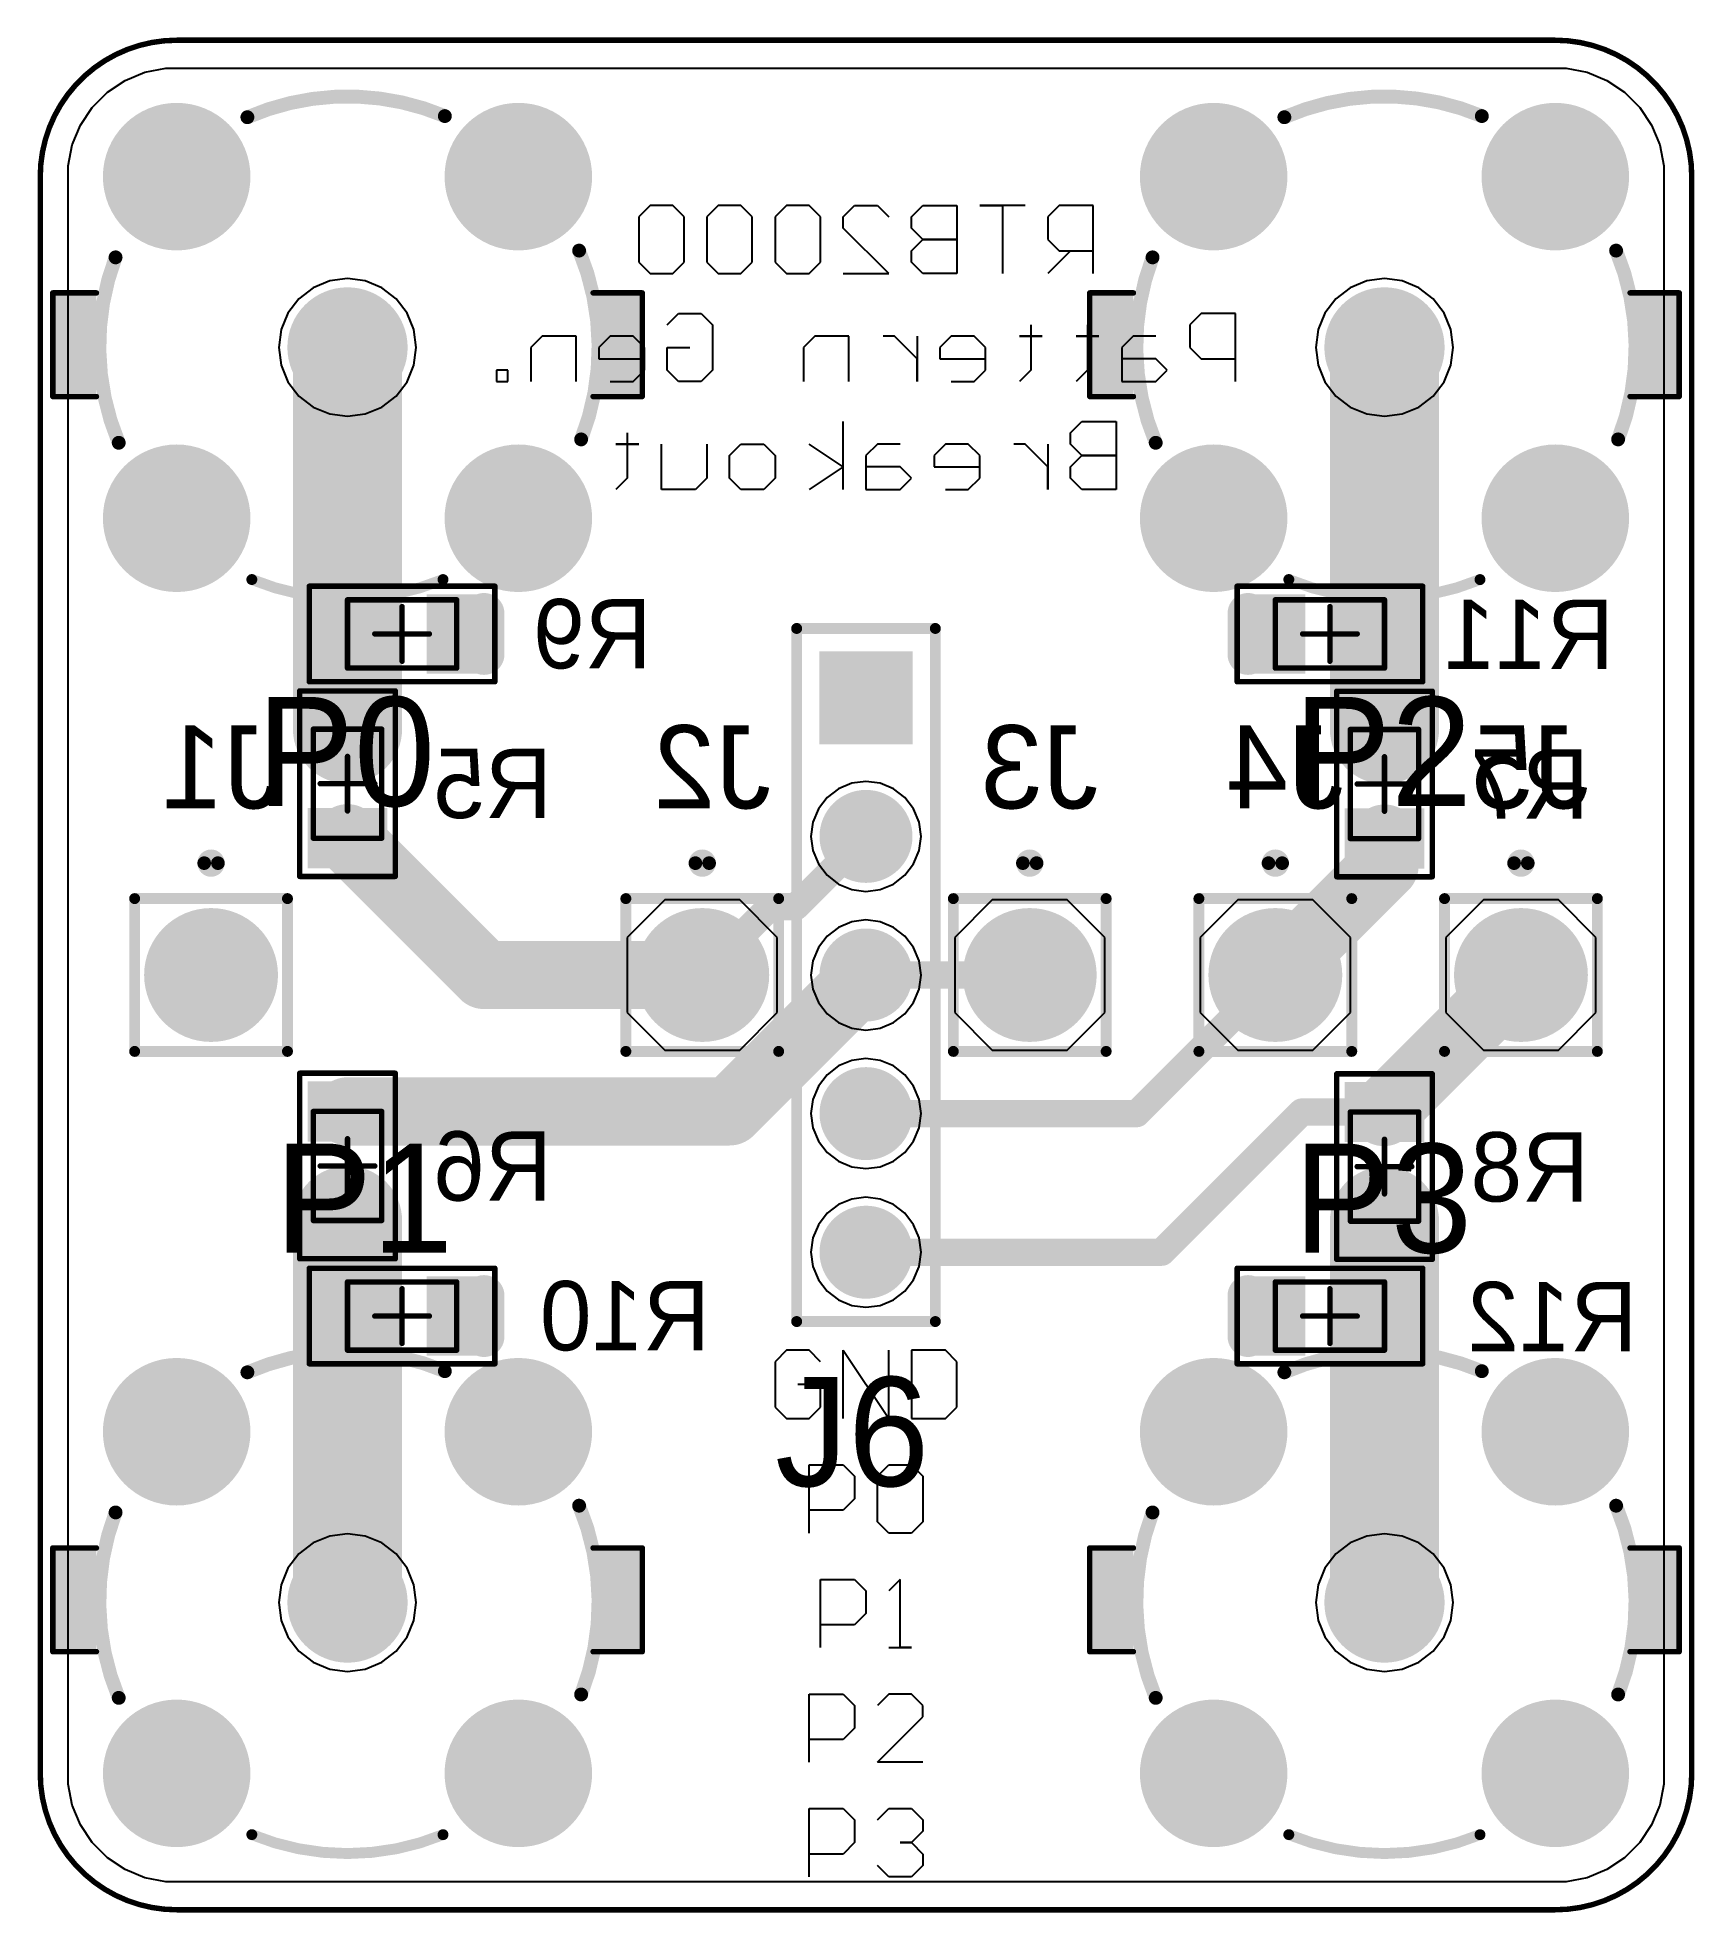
# Model space of a CAD drawing. Extents: x -15.2 to 15.2, y -17.2 to 17.2.
import ezdxf

# ---------------------------------------------------------------- set-up
doc = ezdxf.new("R2010")
doc.units = 0
doc.layers.get('0').update_dxf_attribs({"linetype": 'CONTINUOUS'})
for name, color, linetype in [('BOTTOMLAYER', 5, 'CONTINUOUS'), ('BOTTOMOVERLAY', 54, 'CONTINUOUS'), ('BOTTOMPASTE', 16, 'CONTINUOUS'), ('BOTTOMSOLDER', 6, 'CONTINUOUS'), ('MECHANICAL1', 6, 'CONTINUOUS'), ('MECHANICAL13', 56, 'CONTINUOUS'), ('MECHANICAL4', 56, 'CONTINUOUS'), ('MULTILAYER', 9, 'CONTINUOUS'), ('TOPLAYER', 1, 'CONTINUOUS'), ('TOPOVERLAY', 2, 'CONTINUOUS'), ('TOPSOLDER', 216, 'CONTINUOUS')]:
    doc.layers.add(name, color=color, linetype=linetype)

msp = doc.modelspace()

# ---------------------------------------------------------------- texts
at = {"layer": 'BOTTOMOVERLAY', "text_generation_flag": 2}
for s, p in [('R9', (-3.926, 5.619)), ('R11', (13.701, 5.609)), ('R5', (-5.755, 2.876)), ('R7', (13.244, 2.866)), ('R6', (-5.755, -4.135)), ('R8', (13.247, -4.151)), ('R10', (-2.859, -6.878)), ('R12', (14.133, -6.894))]:
    msp.add_text(s, height=1.27, dxfattribs=at).set_placement(p)
at = {"layer": 'MECHANICAL1', "text_generation_flag": 2}
for s, p in [('J1', (-10.759, 3.053)), ('J2', (-1.742, 3.053)), ('J3', (4.253, 3.053)), ('J4', (8.748, 3.053)), ('J5', (13.244, 3.053))]:
    msp.add_text(s, height=1.524, dxfattribs=at).set_placement(p)
at = {"layer": 'MECHANICAL1'}
msp.add_text('J6', height=2, dxfattribs=at).set_placement((-1.666, -9.367))
at = {"layer": 'TOPOVERLAY'}
for s, p in [('P0', (-11.165, 3.095)), ('P2', (7.834, 3.095)), ('P1', (-10.835, -5.091)), ('P3', (7.834, -5.091))]:
    msp.add_text(s, height=2, dxfattribs=at).set_placement(p)

# ---------------------------------------------------------------- blocks, each defined once
blk = doc.blocks.new('0805R_B_1')
at = {"layer": 'BOTTOMLAYER'}
for points in [[(-1.45, 0.625), (-1.45, -0.625), (-0.55, 0.625), (-0.55, -0.625)], [(0.55, 0.625), (0.55, -0.625), (1.45, 0.625), (1.45, -0.625)]]:
    blk.add_solid(points, dxfattribs=at)
at = {"layer": 'BOTTOMPASTE'}
for points in [[(-1.45, 0.625), (-1.45, -0.625), (-0.55, 0.625), (-0.55, -0.625)], [(0.55, 0.625), (0.55, -0.625), (1.45, 0.625), (1.45, -0.625)]]:
    blk.add_solid(points, dxfattribs=at)
at = {"layer": 'BOTTOMSOLDER'}
for points in [[(-1.552, 0.727), (-1.552, -0.727), (-0.448, 0.727), (-0.448, -0.727)], [(0.448, 0.727), (0.448, -0.727), (1.552, 0.727), (1.552, -0.727)]]:
    blk.add_solid(points, dxfattribs=at)
at = {"layer": 'MECHANICAL13', "const_width": 0.1}
for points in [[(-1.7, 0.875), (-1.7, -0.875)], [(1.7, 0.875), (-1.7, 0.875)], [(1.7, 0.875), (1.7, -0.875)], [(-1, 0.625), (-1, -0.625)], [(1, 0.625), (-1, 0.625)], [(0, 0.5), (0, -0.5)], [(1, 0.625), (1, -0.625)], [(0.5, 0), (-0.5, 0)], [(1, -0.625), (-1, -0.625)], [(1.7, -0.875), (-1.7, -0.875)]]:
    blk.add_lwpolyline(points, dxfattribs=at)
at = {"layer": 'MECHANICAL13', "const_width": 0.05}
for points in [[(-1.725, 0.875, 1), (-1.675, 0.875, 1)], [(-1.725, 0.875, 1), (-1.675, 0.875, 1)], [(1.675, 0.875, 1), (1.725, 0.875, 1)], [(1.675, 0.875, 1), (1.725, 0.875, 1)], [(-1.025, 0.625, 1), (-0.975, 0.625, 1)], [(-1.025, 0.625, 1), (-0.975, 0.625, 1)], [(-0.025, 0.5, 1), (0.025, 0.5, 1)], [(0.975, 0.625, 1), (1.025, 0.625, 1)], [(0.975, 0.625, 1), (1.025, 0.625, 1)], [(-0.525, 0, 1), (-0.475, 0, 1)], [(0.475, 0, 1), (0.525, 0, 1)], [(-1.025, -0.625, 1), (-0.975, -0.625, 1)], [(-1.025, -0.625, 1), (-0.975, -0.625, 1)], [(-0.025, -0.5, 1), (0.025, -0.5, 1)], [(0.975, -0.625, 1), (1.025, -0.625, 1)], [(0.975, -0.625, 1), (1.025, -0.625, 1)], [(-1.725, -0.875, 1), (-1.675, -0.875, 1)], [(-1.725, -0.875, 1), (-1.675, -0.875, 1)], [(1.675, -0.875, 1), (1.725, -0.875, 1)], [(1.675, -0.875, 1), (1.725, -0.875, 1)]]:
    blk.add_lwpolyline(points, format="xyb", close=True, dxfattribs=at)
blk = doc.blocks.new('0805R_B_2')
at = {"layer": 'BOTTOMLAYER'}
for points in [[(-1.45, 0.625), (-1.45, -0.625), (-0.55, 0.625), (-0.55, -0.625)], [(0.55, 0.625), (0.55, -0.625), (1.45, 0.625), (1.45, -0.625)]]:
    blk.add_solid(points, dxfattribs=at)
at = {"layer": 'BOTTOMPASTE'}
for points in [[(-1.45, 0.625), (-1.45, -0.625), (-0.55, 0.625), (-0.55, -0.625)], [(0.55, 0.625), (0.55, -0.625), (1.45, 0.625), (1.45, -0.625)]]:
    blk.add_solid(points, dxfattribs=at)
at = {"layer": 'BOTTOMSOLDER'}
for points in [[(-1.552, 0.727), (-1.552, -0.727), (-0.448, 0.727), (-0.448, -0.727)], [(0.448, 0.727), (0.448, -0.727), (1.552, 0.727), (1.552, -0.727)]]:
    blk.add_solid(points, dxfattribs=at)
at = {"layer": 'MECHANICAL13', "const_width": 0.1}
for points in [[(-1.7, 0.875), (-1.7, -0.875)], [(1.7, 0.875), (-1.7, 0.875)], [(1.7, 0.875), (1.7, -0.875)], [(-1, 0.625), (-1, -0.625)], [(1, 0.625), (-1, 0.625)], [(0, 0.5), (0, -0.5)], [(1, 0.625), (1, -0.625)], [(0.5, 0), (-0.5, 0)], [(1, -0.625), (-1, -0.625)], [(1.7, -0.875), (-1.7, -0.875)]]:
    blk.add_lwpolyline(points, dxfattribs=at)
at = {"layer": 'MECHANICAL13', "const_width": 0.05}
for points in [[(-1.725, 0.875, 1), (-1.675, 0.875, 1)], [(-1.725, 0.875, 1), (-1.675, 0.875, 1)], [(1.675, 0.875, 1), (1.725, 0.875, 1)], [(1.675, 0.875, 1), (1.725, 0.875, 1)], [(-1.025, 0.625, 1), (-0.975, 0.625, 1)], [(-1.025, 0.625, 1), (-0.975, 0.625, 1)], [(-0.025, 0.5, 1), (0.025, 0.5, 1)], [(0.975, 0.625, 1), (1.025, 0.625, 1)], [(0.975, 0.625, 1), (1.025, 0.625, 1)], [(-0.525, 0, 1), (-0.475, 0, 1)], [(0.475, 0, 1), (0.525, 0, 1)], [(-1.025, -0.625, 1), (-0.975, -0.625, 1)], [(-1.025, -0.625, 1), (-0.975, -0.625, 1)], [(-0.025, -0.5, 1), (0.025, -0.5, 1)], [(0.975, -0.625, 1), (1.025, -0.625, 1)], [(0.975, -0.625, 1), (1.025, -0.625, 1)], [(-1.725, -0.875, 1), (-1.675, -0.875, 1)], [(-1.725, -0.875, 1), (-1.675, -0.875, 1)], [(1.675, -0.875, 1), (1.725, -0.875, 1)], [(1.675, -0.875, 1), (1.725, -0.875, 1)]]:
    blk.add_lwpolyline(points, format="xyb", close=True, dxfattribs=at)
blk = doc.blocks.new('0805R_B_3')
at = {"layer": 'BOTTOMLAYER'}
for points in [[(-1.45, 0.625), (-1.45, -0.625), (-0.55, 0.625), (-0.55, -0.625)], [(0.55, 0.625), (0.55, -0.625), (1.45, 0.625), (1.45, -0.625)]]:
    blk.add_solid(points, dxfattribs=at)
at = {"layer": 'BOTTOMPASTE'}
for points in [[(-1.45, 0.625), (-1.45, -0.625), (-0.55, 0.625), (-0.55, -0.625)], [(0.55, 0.625), (0.55, -0.625), (1.45, 0.625), (1.45, -0.625)]]:
    blk.add_solid(points, dxfattribs=at)
at = {"layer": 'BOTTOMSOLDER'}
for points in [[(-1.552, 0.727), (-1.552, -0.727), (-0.448, 0.727), (-0.448, -0.727)], [(0.448, 0.727), (0.448, -0.727), (1.552, 0.727), (1.552, -0.727)]]:
    blk.add_solid(points, dxfattribs=at)
at = {"layer": 'MECHANICAL13', "const_width": 0.1}
for points in [[(-1.7, 0.875), (-1.7, -0.875)], [(-1.7, 0.875), (1.7, 0.875)], [(1.7, 0.875), (1.7, -0.875)], [(-1, 0.625), (-1, -0.625)], [(-1, 0.625), (1, 0.625)], [(0, 0.5), (0, -0.5)], [(1, 0.625), (1, -0.625)], [(-0.5, 0), (0.5, 0)], [(-1, -0.625), (1, -0.625)], [(-1.7, -0.875), (1.7, -0.875)]]:
    blk.add_lwpolyline(points, dxfattribs=at)
at = {"layer": 'MECHANICAL13', "const_width": 0.05}
for points in [[(-1.725, 0.875, 1), (-1.675, 0.875, 1)], [(-1.725, 0.875, 1), (-1.675, 0.875, 1)], [(1.675, 0.875, 1), (1.725, 0.875, 1)], [(1.675, 0.875, 1), (1.725, 0.875, 1)], [(-1.025, 0.625, 1), (-0.975, 0.625, 1)], [(-1.025, 0.625, 1), (-0.975, 0.625, 1)], [(-0.025, 0.5, 1), (0.025, 0.5, 1)], [(0.975, 0.625, 1), (1.025, 0.625, 1)], [(0.975, 0.625, 1), (1.025, 0.625, 1)], [(-0.525, 0, 1), (-0.475, 0, 1)], [(0.475, 0, 1), (0.525, 0, 1)], [(-1.025, -0.625, 1), (-0.975, -0.625, 1)], [(-1.025, -0.625, 1), (-0.975, -0.625, 1)], [(-0.025, -0.5, 1), (0.025, -0.5, 1)], [(0.975, -0.625, 1), (1.025, -0.625, 1)], [(0.975, -0.625, 1), (1.025, -0.625, 1)], [(-1.725, -0.875, 1), (-1.675, -0.875, 1)], [(-1.725, -0.875, 1), (-1.675, -0.875, 1)], [(1.675, -0.875, 1), (1.725, -0.875, 1)], [(1.675, -0.875, 1), (1.725, -0.875, 1)]]:
    blk.add_lwpolyline(points, format="xyb", close=True, dxfattribs=at)
blk = doc.blocks.new('0805R_B_4')
at = {"layer": 'BOTTOMLAYER'}
for points in [[(-1.45, 0.625), (-1.45, -0.625), (-0.55, 0.625), (-0.55, -0.625)], [(0.55, 0.625), (0.55, -0.625), (1.45, 0.625), (1.45, -0.625)]]:
    blk.add_solid(points, dxfattribs=at)
at = {"layer": 'BOTTOMPASTE'}
for points in [[(-1.45, 0.625), (-1.45, -0.625), (-0.55, 0.625), (-0.55, -0.625)], [(0.55, 0.625), (0.55, -0.625), (1.45, 0.625), (1.45, -0.625)]]:
    blk.add_solid(points, dxfattribs=at)
at = {"layer": 'BOTTOMSOLDER'}
for points in [[(-1.552, 0.727), (-1.552, -0.727), (-0.448, 0.727), (-0.448, -0.727)], [(0.448, 0.727), (0.448, -0.727), (1.552, 0.727), (1.552, -0.727)]]:
    blk.add_solid(points, dxfattribs=at)
at = {"layer": 'MECHANICAL13', "const_width": 0.1}
for points in [[(-1.7, -0.875), (-1.7, 0.875)], [(1.7, 0.875), (-1.7, 0.875)], [(1.7, -0.875), (1.7, 0.875)], [(-1, -0.625), (-1, 0.625)], [(1, 0.625), (-1, 0.625)], [(0, -0.5), (0, 0.5)], [(1, -0.625), (1, 0.625)], [(0.5, 0), (-0.5, 0)], [(1, -0.625), (-1, -0.625)], [(1.7, -0.875), (-1.7, -0.875)]]:
    blk.add_lwpolyline(points, dxfattribs=at)
at = {"layer": 'MECHANICAL13', "const_width": 0.05}
for points in [[(-1.725, 0.875, 1), (-1.675, 0.875, 1)], [(-1.725, 0.875, 1), (-1.675, 0.875, 1)], [(1.675, 0.875, 1), (1.725, 0.875, 1)], [(1.675, 0.875, 1), (1.725, 0.875, 1)], [(-1.025, 0.625, 1), (-0.975, 0.625, 1)], [(-1.025, 0.625, 1), (-0.975, 0.625, 1)], [(-0.025, 0.5, 1), (0.025, 0.5, 1)], [(0.975, 0.625, 1), (1.025, 0.625, 1)], [(0.975, 0.625, 1), (1.025, 0.625, 1)], [(-0.525, 0, 1), (-0.475, 0, 1)], [(0.475, 0, 1), (0.525, 0, 1)], [(-1.025, -0.625, 1), (-0.975, -0.625, 1)], [(-1.025, -0.625, 1), (-0.975, -0.625, 1)], [(-0.025, -0.5, 1), (0.025, -0.5, 1)], [(0.975, -0.625, 1), (1.025, -0.625, 1)], [(0.975, -0.625, 1), (1.025, -0.625, 1)], [(-1.725, -0.875, 1), (-1.675, -0.875, 1)], [(-1.725, -0.875, 1), (-1.675, -0.875, 1)], [(1.675, -0.875, 1), (1.725, -0.875, 1)], [(1.675, -0.875, 1), (1.725, -0.875, 1)]]:
    blk.add_lwpolyline(points, format="xyb", close=True, dxfattribs=at)
blk = doc.blocks.new('PIN1_B_5')
at = {"layer": 'BOTTOMLAYER', "const_width": 1.125}
blk.add_lwpolyline([(-0.563, 0, 1), (0.563, 0, 1)], format="xyb", close=True, dxfattribs=at)
at = {"layer": 'BOTTOMOVERLAY', "const_width": 0.2}
for points in [[(1.4, 1.4), (-1.4, 1.4)], [(-1.4, 1.4), (-1.4, -1.4)], [(1.4, 1.4), (1.4, -1.4)], [(1.4, -1.4), (-1.4, -1.4)]]:
    blk.add_lwpolyline(points, dxfattribs=at)
at = {"layer": 'BOTTOMOVERLAY'}
for points, const_width in [([(-1.45, 1.4, 1), (-1.35, 1.4, 1)], 0.1), ([(-1.45, 1.4, 1), (-1.35, 1.4, 1)], 0.1), ([(1.35, 1.4, 1), (1.45, 1.4, 1)], 0.1), ([(1.35, 1.4, 1), (1.45, 1.4, 1)], 0.1), ([(-1.45, -1.4, 1), (-1.35, -1.4, 1)], 0.1), ([(-1.45, -1.4, 1), (-1.35, -1.4, 1)], 0.1), ([(1.35, -1.4, 1), (1.45, -1.4, 1)], 0.1), ([(1.35, -1.4, 1), (1.45, -1.4, 1)], 0.1), ([(0.125, -2.05, 1), (-0.125, -2.05, 1)], 0.25), ([(-0.188, -2.05, 1), (-0.063, -2.05, 1)], 0.125), ([(0.063, -2.05, 1), (0.188, -2.05, 1)], 0.125)]:
    blk.add_lwpolyline(points, format="xyb", close=True, dxfattribs=dict(at, const_width=const_width))
at = {"layer": 'BOTTOMSOLDER', "const_width": 1.227}
blk.add_lwpolyline([(-0.613, 0, 1), (0.613, 0, 1)], format="xyb", close=True, dxfattribs=at)
at = {"layer": 'MULTILAYER', "const_width": 1.125}
blk.add_lwpolyline([(-0.563, 0, 1), (0.563, 0, 1)], format="xyb", close=True, dxfattribs=at)
at = {"layer": 'TOPLAYER', "const_width": 1.125}
blk.add_lwpolyline([(-0.563, 0, 1), (0.563, 0, 1)], format="xyb", close=True, dxfattribs=at)
at = {"layer": 'TOPSOLDER', "const_width": 1.227}
blk.add_lwpolyline([(-0.613, 0, 1), (0.613, 0, 1)], format="xyb", close=True, dxfattribs=at)
blk = doc.blocks.new('PIN1_B_6')
at = {"layer": 'BOTTOMLAYER', "const_width": 1.125}
blk.add_lwpolyline([(-0.563, 0, 1), (0.563, 0, 1)], format="xyb", close=True, dxfattribs=at)
at = {"layer": 'BOTTOMOVERLAY', "const_width": 0.2}
for points in [[(1.4, 1.4), (-1.4, 1.4)], [(-1.4, 1.4), (-1.4, -1.4)], [(1.4, 1.4), (1.4, -1.4)], [(1.4, -1.4), (-1.4, -1.4)]]:
    blk.add_lwpolyline(points, dxfattribs=at)
at = {"layer": 'BOTTOMOVERLAY'}
for points, const_width in [([(-1.45, 1.4, 1), (-1.35, 1.4, 1)], 0.1), ([(-1.45, 1.4, 1), (-1.35, 1.4, 1)], 0.1), ([(1.35, 1.4, 1), (1.45, 1.4, 1)], 0.1), ([(1.35, 1.4, 1), (1.45, 1.4, 1)], 0.1), ([(-1.45, -1.4, 1), (-1.35, -1.4, 1)], 0.1), ([(-1.45, -1.4, 1), (-1.35, -1.4, 1)], 0.1), ([(1.35, -1.4, 1), (1.45, -1.4, 1)], 0.1), ([(1.35, -1.4, 1), (1.45, -1.4, 1)], 0.1), ([(0.125, -2.05, 1), (-0.125, -2.05, 1)], 0.25), ([(-0.188, -2.05, 1), (-0.063, -2.05, 1)], 0.125), ([(0.063, -2.05, 1), (0.188, -2.05, 1)], 0.125)]:
    blk.add_lwpolyline(points, format="xyb", close=True, dxfattribs=dict(at, const_width=const_width))
at = {"layer": 'BOTTOMSOLDER', "const_width": 1.227}
blk.add_lwpolyline([(-0.613, 0, 1), (0.613, 0, 1)], format="xyb", close=True, dxfattribs=at)
at = {"layer": 'MULTILAYER', "const_width": 1.125}
blk.add_lwpolyline([(-0.563, 0, 1), (0.563, 0, 1)], format="xyb", close=True, dxfattribs=at)
at = {"layer": 'TOPLAYER', "const_width": 1.125}
blk.add_lwpolyline([(-0.563, 0, 1), (0.563, 0, 1)], format="xyb", close=True, dxfattribs=at)
at = {"layer": 'TOPSOLDER', "const_width": 1.227}
blk.add_lwpolyline([(-0.613, 0, 1), (0.613, 0, 1)], format="xyb", close=True, dxfattribs=at)
blk = doc.blocks.new('PIN1_B_7')
at = {"layer": 'BOTTOMLAYER', "const_width": 1.125}
blk.add_lwpolyline([(-0.563, 0, 1), (0.563, 0, 1)], format="xyb", close=True, dxfattribs=at)
at = {"layer": 'BOTTOMOVERLAY', "const_width": 0.2}
for points in [[(1.4, 1.4), (-1.4, 1.4)], [(-1.4, 1.4), (-1.4, -1.4)], [(1.4, 1.4), (1.4, -1.4)], [(1.4, -1.4), (-1.4, -1.4)]]:
    blk.add_lwpolyline(points, dxfattribs=at)
at = {"layer": 'BOTTOMOVERLAY'}
for points, const_width in [([(-1.45, 1.4, 1), (-1.35, 1.4, 1)], 0.1), ([(-1.45, 1.4, 1), (-1.35, 1.4, 1)], 0.1), ([(1.35, 1.4, 1), (1.45, 1.4, 1)], 0.1), ([(1.35, 1.4, 1), (1.45, 1.4, 1)], 0.1), ([(-1.45, -1.4, 1), (-1.35, -1.4, 1)], 0.1), ([(-1.45, -1.4, 1), (-1.35, -1.4, 1)], 0.1), ([(1.35, -1.4, 1), (1.45, -1.4, 1)], 0.1), ([(1.35, -1.4, 1), (1.45, -1.4, 1)], 0.1), ([(0.125, -2.05, 1), (-0.125, -2.05, 1)], 0.25), ([(-0.188, -2.05, 1), (-0.063, -2.05, 1)], 0.125), ([(0.063, -2.05, 1), (0.188, -2.05, 1)], 0.125)]:
    blk.add_lwpolyline(points, format="xyb", close=True, dxfattribs=dict(at, const_width=const_width))
at = {"layer": 'BOTTOMSOLDER', "const_width": 1.227}
blk.add_lwpolyline([(-0.613, 0, 1), (0.613, 0, 1)], format="xyb", close=True, dxfattribs=at)
at = {"layer": 'MULTILAYER', "const_width": 1.125}
blk.add_lwpolyline([(-0.563, 0, 1), (0.563, 0, 1)], format="xyb", close=True, dxfattribs=at)
at = {"layer": 'TOPLAYER', "const_width": 1.125}
blk.add_lwpolyline([(-0.563, 0, 1), (0.563, 0, 1)], format="xyb", close=True, dxfattribs=at)
at = {"layer": 'TOPSOLDER', "const_width": 1.227}
blk.add_lwpolyline([(-0.613, 0, 1), (0.613, 0, 1)], format="xyb", close=True, dxfattribs=at)
blk = doc.blocks.new('PIN1_B_8')
at = {"layer": 'BOTTOMLAYER', "const_width": 1.125}
blk.add_lwpolyline([(-0.563, 0, 1), (0.563, 0, 1)], format="xyb", close=True, dxfattribs=at)
at = {"layer": 'BOTTOMOVERLAY', "const_width": 0.2}
for points in [[(1.4, 1.4), (-1.4, 1.4)], [(-1.4, 1.4), (-1.4, -1.4)], [(1.4, 1.4), (1.4, -1.4)], [(1.4, -1.4), (-1.4, -1.4)]]:
    blk.add_lwpolyline(points, dxfattribs=at)
at = {"layer": 'BOTTOMOVERLAY'}
for points, const_width in [([(-1.45, 1.4, 1), (-1.35, 1.4, 1)], 0.1), ([(-1.45, 1.4, 1), (-1.35, 1.4, 1)], 0.1), ([(1.35, 1.4, 1), (1.45, 1.4, 1)], 0.1), ([(1.35, 1.4, 1), (1.45, 1.4, 1)], 0.1), ([(-1.45, -1.4, 1), (-1.35, -1.4, 1)], 0.1), ([(-1.45, -1.4, 1), (-1.35, -1.4, 1)], 0.1), ([(1.35, -1.4, 1), (1.45, -1.4, 1)], 0.1), ([(1.35, -1.4, 1), (1.45, -1.4, 1)], 0.1), ([(0.125, -2.05, 1), (-0.125, -2.05, 1)], 0.25), ([(-0.188, -2.05, 1), (-0.063, -2.05, 1)], 0.125), ([(0.063, -2.05, 1), (0.188, -2.05, 1)], 0.125)]:
    blk.add_lwpolyline(points, format="xyb", close=True, dxfattribs=dict(at, const_width=const_width))
at = {"layer": 'BOTTOMSOLDER', "const_width": 1.227}
blk.add_lwpolyline([(-0.613, 0, 1), (0.613, 0, 1)], format="xyb", close=True, dxfattribs=at)
at = {"layer": 'MULTILAYER', "const_width": 1.125}
blk.add_lwpolyline([(-0.563, 0, 1), (0.563, 0, 1)], format="xyb", close=True, dxfattribs=at)
at = {"layer": 'TOPLAYER', "const_width": 1.125}
blk.add_lwpolyline([(-0.563, 0, 1), (0.563, 0, 1)], format="xyb", close=True, dxfattribs=at)
at = {"layer": 'TOPSOLDER', "const_width": 1.227}
blk.add_lwpolyline([(-0.613, 0, 1), (0.613, 0, 1)], format="xyb", close=True, dxfattribs=at)
blk = doc.blocks.new('BNC_S________9')
at = {"layer": 'BOTTOMLAYER'}
for points, const_width in [([(-3.755, 3.13, 1), (-2.505, 3.13, 1)], 1.25), ([(2.505, 3.13, 1), (3.755, 3.13, 1)], 1.25), ([(-0.5, 0, 1), (0.5, 0, 1)], 1), ([(-3.755, -3.13, 1), (-2.505, -3.13, 1)], 1.25), ([(2.505, -3.13, 1), (3.755, -3.13, 1)], 1.25)]:
    blk.add_lwpolyline(points, format="xyb", close=True, dxfattribs=dict(at, const_width=const_width))
at = {"layer": 'BOTTOMSOLDER'}
for points, const_width in [([(-3.806, 3.13, 1), (-2.454, 3.13, 1)], 1.352), ([(2.454, 3.13, 1), (3.806, 3.13, 1)], 1.352), ([(-0.551, 0, 1), (0.551, 0, 1)], 1.102), ([(-3.806, -3.13, 1), (-2.454, -3.13, 1)], 1.352), ([(2.454, -3.13, 1), (3.806, -3.13, 1)], 1.352)]:
    blk.add_lwpolyline(points, format="xyb", close=True, dxfattribs=dict(at, const_width=const_width))
at = {"layer": 'MULTILAYER'}
for points, const_width in [([(-3.755, 3.13, 1), (-2.505, 3.13, 1)], 1.25), ([(2.505, 3.13, 1), (3.755, 3.13, 1)], 1.25), ([(-0.5, 0, 1), (0.5, 0, 1)], 1), ([(-3.755, -3.13, 1), (-2.505, -3.13, 1)], 1.25), ([(2.505, -3.13, 1), (3.755, -3.13, 1)], 1.25)]:
    blk.add_lwpolyline(points, format="xyb", close=True, dxfattribs=dict(at, const_width=const_width))
at = {"layer": 'TOPLAYER'}
for points, const_width in [([(-3.755, 3.13, 1), (-2.505, 3.13, 1)], 1.25), ([(2.505, 3.13, 1), (3.755, 3.13, 1)], 1.25), ([(-0.5, 0, 1), (0.5, 0, 1)], 1), ([(-3.755, -3.13, 1), (-2.505, -3.13, 1)], 1.25), ([(2.505, -3.13, 1), (3.755, -3.13, 1)], 1.25)]:
    blk.add_lwpolyline(points, format="xyb", close=True, dxfattribs=dict(at, const_width=const_width))
at = {"layer": 'TOPOVERLAY'}
for points, const_width in [([(-1.834, 4.219, -0.204893), (1.784, 4.24)], 0.254), ([(-4.192, -1.747, -0.19149), (-4.25, 1.651)], 0.254), ([(4.244, 1.775, -0.195177), (4.28, -1.685)], 0.254), ([(1.75, -4.254, -0.197833), (-1.753, -4.253)], 0.2)]:
    blk.add_lwpolyline(points, format="xyb", dxfattribs=dict(at, const_width=const_width))
for points, const_width in [([(-1.898, 4.219, 1), (-1.771, 4.219, 1)], 0.127), ([(1.72, 4.24, 1), (1.847, 4.24, 1)], 0.127), ([(-4.313, 1.651, 1), (-4.186, 1.651, 1)], 0.127), ([(4.18, 1.775, 1), (4.307, 1.775, 1)], 0.127), ([(-5.425, 1, 1), (-5.375, 1, 1)], 0.05), ([(-5.425, 1, 1), (-5.375, 1, 1)], 0.05), ([(-4.625, 1, 1), (-4.575, 1, 1)], 0.05), ([(4.475, 1, 1), (4.525, 1, 1)], 0.05), ([(5.375, 1, 1), (5.425, 1, 1)], 0.05), ([(5.375, 1, 1), (5.425, 1, 1)], 0.05), ([(-5.425, -0.9, 1), (-5.375, -0.9, 1)], 0.05), ([(-5.425, -0.9, 1), (-5.375, -0.9, 1)], 0.05), ([(-4.625, -0.9, 1), (-4.575, -0.9, 1)], 0.05), ([(4.475, -0.9, 1), (4.525, -0.9, 1)], 0.05), ([(5.375, -0.9, 1), (5.425, -0.9, 1)], 0.05), ([(5.375, -0.9, 1), (5.425, -0.9, 1)], 0.05), ([(-4.255, -1.747, 1), (-4.128, -1.747, 1)], 0.127), ([(4.217, -1.685, 1), (4.344, -1.685, 1)], 0.127), ([(-1.803, -4.253, 1), (-1.703, -4.253, 1)], 0.1), ([(1.7, -4.254, 1), (1.8, -4.254, 1)], 0.1)]:
    blk.add_lwpolyline(points, format="xyb", close=True, dxfattribs=dict(at, const_width=const_width))
at = {"layer": 'TOPOVERLAY', "const_width": 0.1}
for points in [[(-5.4, 1), (-4.6, 1)], [(-5.4, -0.9), (-5.4, 1)], [(4.5, 1), (5.4, 1)], [(5.4, -0.9), (5.4, 1)], [(-5.4, -0.9), (-4.6, -0.9)], [(4.5, -0.9), (5.4, -0.9)]]:
    blk.add_lwpolyline(points, dxfattribs=at)
at = {"layer": 'TOPOVERLAY'}
for points in [[(-5.4, -0.9), (-4.6, -0.9), (-5.4, 1), (-4.6, 1)], [(4.6, -0.9), (5.4, -0.9), (4.6, 1), (5.4, 1)]]:
    blk.add_solid(points, dxfattribs=at)
at = {"layer": 'TOPSOLDER'}
for points, const_width in [([(-3.806, 3.13, 1), (-2.454, 3.13, 1)], 1.352), ([(2.454, 3.13, 1), (3.806, 3.13, 1)], 1.352), ([(-0.551, 0, 1), (0.551, 0, 1)], 1.102), ([(-3.806, -3.13, 1), (-2.454, -3.13, 1)], 1.352), ([(2.454, -3.13, 1), (3.806, -3.13, 1)], 1.352)]:
    blk.add_lwpolyline(points, format="xyb", close=True, dxfattribs=dict(at, const_width=const_width))
blk = doc.blocks.new('BNC_S________10')
at = {"layer": 'BOTTOMLAYER'}
for points, const_width in [([(-3.755, 3.13, 1), (-2.505, 3.13, 1)], 1.25), ([(2.505, 3.13, 1), (3.755, 3.13, 1)], 1.25), ([(-0.5, 0, 1), (0.5, 0, 1)], 1), ([(-3.755, -3.13, 1), (-2.505, -3.13, 1)], 1.25), ([(2.505, -3.13, 1), (3.755, -3.13, 1)], 1.25)]:
    blk.add_lwpolyline(points, format="xyb", close=True, dxfattribs=dict(at, const_width=const_width))
at = {"layer": 'BOTTOMSOLDER'}
for points, const_width in [([(-3.806, 3.13, 1), (-2.454, 3.13, 1)], 1.352), ([(2.454, 3.13, 1), (3.806, 3.13, 1)], 1.352), ([(-0.551, 0, 1), (0.551, 0, 1)], 1.102), ([(-3.806, -3.13, 1), (-2.454, -3.13, 1)], 1.352), ([(2.454, -3.13, 1), (3.806, -3.13, 1)], 1.352)]:
    blk.add_lwpolyline(points, format="xyb", close=True, dxfattribs=dict(at, const_width=const_width))
at = {"layer": 'MULTILAYER'}
for points, const_width in [([(-3.755, 3.13, 1), (-2.505, 3.13, 1)], 1.25), ([(2.505, 3.13, 1), (3.755, 3.13, 1)], 1.25), ([(-0.5, 0, 1), (0.5, 0, 1)], 1), ([(-3.755, -3.13, 1), (-2.505, -3.13, 1)], 1.25), ([(2.505, -3.13, 1), (3.755, -3.13, 1)], 1.25)]:
    blk.add_lwpolyline(points, format="xyb", close=True, dxfattribs=dict(at, const_width=const_width))
at = {"layer": 'TOPLAYER'}
for points, const_width in [([(-3.755, 3.13, 1), (-2.505, 3.13, 1)], 1.25), ([(2.505, 3.13, 1), (3.755, 3.13, 1)], 1.25), ([(-0.5, 0, 1), (0.5, 0, 1)], 1), ([(-3.755, -3.13, 1), (-2.505, -3.13, 1)], 1.25), ([(2.505, -3.13, 1), (3.755, -3.13, 1)], 1.25)]:
    blk.add_lwpolyline(points, format="xyb", close=True, dxfattribs=dict(at, const_width=const_width))
at = {"layer": 'TOPOVERLAY'}
for points, const_width in [([(-1.834, 4.219, -0.204893), (1.784, 4.24)], 0.254), ([(-4.192, -1.747, -0.19149), (-4.25, 1.651)], 0.254), ([(4.244, 1.775, -0.195177), (4.28, -1.685)], 0.254), ([(1.75, -4.254, -0.197833), (-1.753, -4.253)], 0.2)]:
    blk.add_lwpolyline(points, format="xyb", dxfattribs=dict(at, const_width=const_width))
for points, const_width in [([(-1.898, 4.219, 1), (-1.771, 4.219, 1)], 0.127), ([(1.72, 4.24, 1), (1.847, 4.24, 1)], 0.127), ([(-4.313, 1.651, 1), (-4.186, 1.651, 1)], 0.127), ([(4.18, 1.775, 1), (4.307, 1.775, 1)], 0.127), ([(-5.425, 1, 1), (-5.375, 1, 1)], 0.05), ([(-5.425, 1, 1), (-5.375, 1, 1)], 0.05), ([(-4.625, 1, 1), (-4.575, 1, 1)], 0.05), ([(4.475, 1, 1), (4.525, 1, 1)], 0.05), ([(5.375, 1, 1), (5.425, 1, 1)], 0.05), ([(5.375, 1, 1), (5.425, 1, 1)], 0.05), ([(-5.425, -0.9, 1), (-5.375, -0.9, 1)], 0.05), ([(-5.425, -0.9, 1), (-5.375, -0.9, 1)], 0.05), ([(-4.625, -0.9, 1), (-4.575, -0.9, 1)], 0.05), ([(4.475, -0.9, 1), (4.525, -0.9, 1)], 0.05), ([(5.375, -0.9, 1), (5.425, -0.9, 1)], 0.05), ([(5.375, -0.9, 1), (5.425, -0.9, 1)], 0.05), ([(-4.255, -1.747, 1), (-4.128, -1.747, 1)], 0.127), ([(4.217, -1.685, 1), (4.344, -1.685, 1)], 0.127), ([(-1.803, -4.253, 1), (-1.703, -4.253, 1)], 0.1), ([(1.7, -4.254, 1), (1.8, -4.254, 1)], 0.1)]:
    blk.add_lwpolyline(points, format="xyb", close=True, dxfattribs=dict(at, const_width=const_width))
at = {"layer": 'TOPOVERLAY', "const_width": 0.1}
for points in [[(-5.4, 1), (-4.6, 1)], [(-5.4, -0.9), (-5.4, 1)], [(4.5, 1), (5.4, 1)], [(5.4, -0.9), (5.4, 1)], [(-5.4, -0.9), (-4.6, -0.9)], [(4.5, -0.9), (5.4, -0.9)]]:
    blk.add_lwpolyline(points, dxfattribs=at)
at = {"layer": 'TOPOVERLAY'}
for points in [[(-5.4, -0.9), (-4.6, -0.9), (-5.4, 1), (-4.6, 1)], [(4.6, -0.9), (5.4, -0.9), (4.6, 1), (5.4, 1)]]:
    blk.add_solid(points, dxfattribs=at)
at = {"layer": 'TOPSOLDER'}
for points, const_width in [([(-3.806, 3.13, 1), (-2.454, 3.13, 1)], 1.352), ([(2.454, 3.13, 1), (3.806, 3.13, 1)], 1.352), ([(-0.551, 0, 1), (0.551, 0, 1)], 1.102), ([(-3.806, -3.13, 1), (-2.454, -3.13, 1)], 1.352), ([(2.454, -3.13, 1), (3.806, -3.13, 1)], 1.352)]:
    blk.add_lwpolyline(points, format="xyb", close=True, dxfattribs=dict(at, const_width=const_width))
blk = doc.blocks.new('BNC_S________11')
at = {"layer": 'BOTTOMLAYER'}
for points, const_width in [([(-3.755, 3.13, 1), (-2.505, 3.13, 1)], 1.25), ([(2.505, 3.13, 1), (3.755, 3.13, 1)], 1.25), ([(-0.5, 0, 1), (0.5, 0, 1)], 1), ([(-3.755, -3.13, 1), (-2.505, -3.13, 1)], 1.25), ([(2.505, -3.13, 1), (3.755, -3.13, 1)], 1.25)]:
    blk.add_lwpolyline(points, format="xyb", close=True, dxfattribs=dict(at, const_width=const_width))
at = {"layer": 'BOTTOMSOLDER'}
for points, const_width in [([(-3.806, 3.13, 1), (-2.454, 3.13, 1)], 1.352), ([(2.454, 3.13, 1), (3.806, 3.13, 1)], 1.352), ([(-0.551, 0, 1), (0.551, 0, 1)], 1.102), ([(-3.806, -3.13, 1), (-2.454, -3.13, 1)], 1.352), ([(2.454, -3.13, 1), (3.806, -3.13, 1)], 1.352)]:
    blk.add_lwpolyline(points, format="xyb", close=True, dxfattribs=dict(at, const_width=const_width))
at = {"layer": 'MULTILAYER'}
for points, const_width in [([(-3.755, 3.13, 1), (-2.505, 3.13, 1)], 1.25), ([(2.505, 3.13, 1), (3.755, 3.13, 1)], 1.25), ([(-0.5, 0, 1), (0.5, 0, 1)], 1), ([(-3.755, -3.13, 1), (-2.505, -3.13, 1)], 1.25), ([(2.505, -3.13, 1), (3.755, -3.13, 1)], 1.25)]:
    blk.add_lwpolyline(points, format="xyb", close=True, dxfattribs=dict(at, const_width=const_width))
at = {"layer": 'TOPLAYER'}
for points, const_width in [([(-3.755, 3.13, 1), (-2.505, 3.13, 1)], 1.25), ([(2.505, 3.13, 1), (3.755, 3.13, 1)], 1.25), ([(-0.5, 0, 1), (0.5, 0, 1)], 1), ([(-3.755, -3.13, 1), (-2.505, -3.13, 1)], 1.25), ([(2.505, -3.13, 1), (3.755, -3.13, 1)], 1.25)]:
    blk.add_lwpolyline(points, format="xyb", close=True, dxfattribs=dict(at, const_width=const_width))
at = {"layer": 'TOPOVERLAY'}
for points, const_width in [([(-1.834, 4.219, -0.204893), (1.784, 4.24)], 0.254), ([(-4.192, -1.747, -0.19149), (-4.25, 1.651)], 0.254), ([(4.244, 1.775, -0.195177), (4.28, -1.685)], 0.254), ([(1.75, -4.254, -0.197833), (-1.753, -4.253)], 0.2)]:
    blk.add_lwpolyline(points, format="xyb", dxfattribs=dict(at, const_width=const_width))
for points, const_width in [([(-1.898, 4.219, 1), (-1.771, 4.219, 1)], 0.127), ([(1.72, 4.24, 1), (1.847, 4.24, 1)], 0.127), ([(-4.313, 1.651, 1), (-4.186, 1.651, 1)], 0.127), ([(4.18, 1.775, 1), (4.307, 1.775, 1)], 0.127), ([(-5.425, 1, 1), (-5.375, 1, 1)], 0.05), ([(-5.425, 1, 1), (-5.375, 1, 1)], 0.05), ([(-4.625, 1, 1), (-4.575, 1, 1)], 0.05), ([(4.475, 1, 1), (4.525, 1, 1)], 0.05), ([(5.375, 1, 1), (5.425, 1, 1)], 0.05), ([(5.375, 1, 1), (5.425, 1, 1)], 0.05), ([(-5.425, -0.9, 1), (-5.375, -0.9, 1)], 0.05), ([(-5.425, -0.9, 1), (-5.375, -0.9, 1)], 0.05), ([(-4.625, -0.9, 1), (-4.575, -0.9, 1)], 0.05), ([(4.475, -0.9, 1), (4.525, -0.9, 1)], 0.05), ([(5.375, -0.9, 1), (5.425, -0.9, 1)], 0.05), ([(5.375, -0.9, 1), (5.425, -0.9, 1)], 0.05), ([(-4.255, -1.747, 1), (-4.128, -1.747, 1)], 0.127), ([(4.217, -1.685, 1), (4.344, -1.685, 1)], 0.127), ([(-1.803, -4.253, 1), (-1.703, -4.253, 1)], 0.1), ([(1.7, -4.254, 1), (1.8, -4.254, 1)], 0.1)]:
    blk.add_lwpolyline(points, format="xyb", close=True, dxfattribs=dict(at, const_width=const_width))
at = {"layer": 'TOPOVERLAY', "const_width": 0.1}
for points in [[(-5.4, 1), (-4.6, 1)], [(-5.4, -0.9), (-5.4, 1)], [(4.5, 1), (5.4, 1)], [(5.4, -0.9), (5.4, 1)], [(-5.4, -0.9), (-4.6, -0.9)], [(4.5, -0.9), (5.4, -0.9)]]:
    blk.add_lwpolyline(points, dxfattribs=at)
at = {"layer": 'TOPOVERLAY'}
for points in [[(-5.4, -0.9), (-4.6, -0.9), (-5.4, 1), (-4.6, 1)], [(4.6, -0.9), (5.4, -0.9), (4.6, 1), (5.4, 1)]]:
    blk.add_solid(points, dxfattribs=at)
at = {"layer": 'TOPSOLDER'}
for points, const_width in [([(-3.806, 3.13, 1), (-2.454, 3.13, 1)], 1.352), ([(2.454, 3.13, 1), (3.806, 3.13, 1)], 1.352), ([(-0.551, 0, 1), (0.551, 0, 1)], 1.102), ([(-3.806, -3.13, 1), (-2.454, -3.13, 1)], 1.352), ([(2.454, -3.13, 1), (3.806, -3.13, 1)], 1.352)]:
    blk.add_lwpolyline(points, format="xyb", close=True, dxfattribs=dict(at, const_width=const_width))
blk = doc.blocks.new('BNC_S________12')
at = {"layer": 'BOTTOMLAYER'}
for points, const_width in [([(-3.755, 3.13, 1), (-2.505, 3.13, 1)], 1.25), ([(2.505, 3.13, 1), (3.755, 3.13, 1)], 1.25), ([(-0.5, 0, 1), (0.5, 0, 1)], 1), ([(-3.755, -3.13, 1), (-2.505, -3.13, 1)], 1.25), ([(2.505, -3.13, 1), (3.755, -3.13, 1)], 1.25)]:
    blk.add_lwpolyline(points, format="xyb", close=True, dxfattribs=dict(at, const_width=const_width))
at = {"layer": 'BOTTOMSOLDER'}
for points, const_width in [([(-3.806, 3.13, 1), (-2.454, 3.13, 1)], 1.352), ([(2.454, 3.13, 1), (3.806, 3.13, 1)], 1.352), ([(-0.551, 0, 1), (0.551, 0, 1)], 1.102), ([(-3.806, -3.13, 1), (-2.454, -3.13, 1)], 1.352), ([(2.454, -3.13, 1), (3.806, -3.13, 1)], 1.352)]:
    blk.add_lwpolyline(points, format="xyb", close=True, dxfattribs=dict(at, const_width=const_width))
at = {"layer": 'MULTILAYER'}
for points, const_width in [([(-3.755, 3.13, 1), (-2.505, 3.13, 1)], 1.25), ([(2.505, 3.13, 1), (3.755, 3.13, 1)], 1.25), ([(-0.5, 0, 1), (0.5, 0, 1)], 1), ([(-3.755, -3.13, 1), (-2.505, -3.13, 1)], 1.25), ([(2.505, -3.13, 1), (3.755, -3.13, 1)], 1.25)]:
    blk.add_lwpolyline(points, format="xyb", close=True, dxfattribs=dict(at, const_width=const_width))
at = {"layer": 'TOPLAYER'}
for points, const_width in [([(-3.755, 3.13, 1), (-2.505, 3.13, 1)], 1.25), ([(2.505, 3.13, 1), (3.755, 3.13, 1)], 1.25), ([(-0.5, 0, 1), (0.5, 0, 1)], 1), ([(-3.755, -3.13, 1), (-2.505, -3.13, 1)], 1.25), ([(2.505, -3.13, 1), (3.755, -3.13, 1)], 1.25)]:
    blk.add_lwpolyline(points, format="xyb", close=True, dxfattribs=dict(at, const_width=const_width))
at = {"layer": 'TOPOVERLAY'}
for points, const_width in [([(-1.834, 4.219, -0.204893), (1.784, 4.24)], 0.254), ([(-4.192, -1.747, -0.19149), (-4.25, 1.651)], 0.254), ([(4.244, 1.775, -0.195177), (4.28, -1.685)], 0.254), ([(1.75, -4.254, -0.197833), (-1.753, -4.253)], 0.2)]:
    blk.add_lwpolyline(points, format="xyb", dxfattribs=dict(at, const_width=const_width))
for points, const_width in [([(-1.898, 4.219, 1), (-1.771, 4.219, 1)], 0.127), ([(1.72, 4.24, 1), (1.847, 4.24, 1)], 0.127), ([(-4.313, 1.651, 1), (-4.186, 1.651, 1)], 0.127), ([(4.18, 1.775, 1), (4.307, 1.775, 1)], 0.127), ([(-5.425, 1, 1), (-5.375, 1, 1)], 0.05), ([(-5.425, 1, 1), (-5.375, 1, 1)], 0.05), ([(-4.625, 1, 1), (-4.575, 1, 1)], 0.05), ([(4.475, 1, 1), (4.525, 1, 1)], 0.05), ([(5.375, 1, 1), (5.425, 1, 1)], 0.05), ([(5.375, 1, 1), (5.425, 1, 1)], 0.05), ([(-5.425, -0.9, 1), (-5.375, -0.9, 1)], 0.05), ([(-5.425, -0.9, 1), (-5.375, -0.9, 1)], 0.05), ([(-4.625, -0.9, 1), (-4.575, -0.9, 1)], 0.05), ([(4.475, -0.9, 1), (4.525, -0.9, 1)], 0.05), ([(5.375, -0.9, 1), (5.425, -0.9, 1)], 0.05), ([(5.375, -0.9, 1), (5.425, -0.9, 1)], 0.05), ([(-4.255, -1.747, 1), (-4.128, -1.747, 1)], 0.127), ([(4.217, -1.685, 1), (4.344, -1.685, 1)], 0.127), ([(-1.803, -4.253, 1), (-1.703, -4.253, 1)], 0.1), ([(1.7, -4.254, 1), (1.8, -4.254, 1)], 0.1)]:
    blk.add_lwpolyline(points, format="xyb", close=True, dxfattribs=dict(at, const_width=const_width))
at = {"layer": 'TOPOVERLAY', "const_width": 0.1}
for points in [[(-5.4, 1), (-4.6, 1)], [(-5.4, -0.9), (-5.4, 1)], [(4.5, 1), (5.4, 1)], [(5.4, -0.9), (5.4, 1)], [(-5.4, -0.9), (-4.6, -0.9)], [(4.5, -0.9), (5.4, -0.9)]]:
    blk.add_lwpolyline(points, dxfattribs=at)
at = {"layer": 'TOPOVERLAY'}
for points in [[(-5.4, -0.9), (-4.6, -0.9), (-5.4, 1), (-4.6, 1)], [(4.6, -0.9), (5.4, -0.9), (4.6, 1), (5.4, 1)]]:
    blk.add_solid(points, dxfattribs=at)
at = {"layer": 'TOPSOLDER'}
for points, const_width in [([(-3.806, 3.13, 1), (-2.454, 3.13, 1)], 1.352), ([(2.454, 3.13, 1), (3.806, 3.13, 1)], 1.352), ([(-0.551, 0, 1), (0.551, 0, 1)], 1.102), ([(-3.806, -3.13, 1), (-2.454, -3.13, 1)], 1.352), ([(2.454, -3.13, 1), (3.806, -3.13, 1)], 1.352)]:
    blk.add_lwpolyline(points, format="xyb", close=True, dxfattribs=dict(at, const_width=const_width))
blk = doc.blocks.new('0805R_B_13')
at = {"layer": 'BOTTOMLAYER'}
for points in [[(-1.45, 0.625), (-1.45, -0.625), (-0.55, 0.625), (-0.55, -0.625)], [(0.55, 0.625), (0.55, -0.625), (1.45, 0.625), (1.45, -0.625)]]:
    blk.add_solid(points, dxfattribs=at)
at = {"layer": 'BOTTOMPASTE'}
for points in [[(-1.45, 0.625), (-1.45, -0.625), (-0.55, 0.625), (-0.55, -0.625)], [(0.55, 0.625), (0.55, -0.625), (1.45, 0.625), (1.45, -0.625)]]:
    blk.add_solid(points, dxfattribs=at)
at = {"layer": 'BOTTOMSOLDER'}
for points in [[(-1.552, 0.727), (-1.552, -0.727), (-0.448, 0.727), (-0.448, -0.727)], [(0.448, 0.727), (0.448, -0.727), (1.552, 0.727), (1.552, -0.727)]]:
    blk.add_solid(points, dxfattribs=at)
at = {"layer": 'MECHANICAL13', "const_width": 0.1}
for points in [[(-1.7, -0.875), (-1.7, 0.875)], [(1.7, 0.875), (-1.7, 0.875)], [(1.7, -0.875), (1.7, 0.875)], [(-1, -0.625), (-1, 0.625)], [(1, 0.625), (-1, 0.625)], [(0, -0.5), (0, 0.5)], [(1, -0.625), (1, 0.625)], [(0.5, 0), (-0.5, 0)], [(1, -0.625), (-1, -0.625)], [(1.7, -0.875), (-1.7, -0.875)]]:
    blk.add_lwpolyline(points, dxfattribs=at)
at = {"layer": 'MECHANICAL13', "const_width": 0.05}
for points in [[(-1.725, 0.875, 1), (-1.675, 0.875, 1)], [(-1.725, 0.875, 1), (-1.675, 0.875, 1)], [(1.675, 0.875, 1), (1.725, 0.875, 1)], [(1.675, 0.875, 1), (1.725, 0.875, 1)], [(-1.025, 0.625, 1), (-0.975, 0.625, 1)], [(-1.025, 0.625, 1), (-0.975, 0.625, 1)], [(-0.025, 0.5, 1), (0.025, 0.5, 1)], [(0.975, 0.625, 1), (1.025, 0.625, 1)], [(0.975, 0.625, 1), (1.025, 0.625, 1)], [(-0.525, 0, 1), (-0.475, 0, 1)], [(0.475, 0, 1), (0.525, 0, 1)], [(-1.025, -0.625, 1), (-0.975, -0.625, 1)], [(-1.025, -0.625, 1), (-0.975, -0.625, 1)], [(-0.025, -0.5, 1), (0.025, -0.5, 1)], [(0.975, -0.625, 1), (1.025, -0.625, 1)], [(0.975, -0.625, 1), (1.025, -0.625, 1)], [(-1.725, -0.875, 1), (-1.675, -0.875, 1)], [(-1.725, -0.875, 1), (-1.675, -0.875, 1)], [(1.675, -0.875, 1), (1.725, -0.875, 1)], [(1.675, -0.875, 1), (1.725, -0.875, 1)]]:
    blk.add_lwpolyline(points, format="xyb", close=True, dxfattribs=at)
blk = doc.blocks.new('0805R_B_14')
at = {"layer": 'BOTTOMLAYER'}
for points in [[(-1.45, 0.625), (-1.45, -0.625), (-0.55, 0.625), (-0.55, -0.625)], [(0.55, 0.625), (0.55, -0.625), (1.45, 0.625), (1.45, -0.625)]]:
    blk.add_solid(points, dxfattribs=at)
at = {"layer": 'BOTTOMPASTE'}
for points in [[(-1.45, 0.625), (-1.45, -0.625), (-0.55, 0.625), (-0.55, -0.625)], [(0.55, 0.625), (0.55, -0.625), (1.45, 0.625), (1.45, -0.625)]]:
    blk.add_solid(points, dxfattribs=at)
at = {"layer": 'BOTTOMSOLDER'}
for points in [[(-1.552, 0.727), (-1.552, -0.727), (-0.448, 0.727), (-0.448, -0.727)], [(0.448, 0.727), (0.448, -0.727), (1.552, 0.727), (1.552, -0.727)]]:
    blk.add_solid(points, dxfattribs=at)
at = {"layer": 'MECHANICAL13', "const_width": 0.1}
for points in [[(-1.7, 0.875), (-1.7, -0.875)], [(-1.7, 0.875), (1.7, 0.875)], [(1.7, 0.875), (1.7, -0.875)], [(-1, 0.625), (-1, -0.625)], [(-1, 0.625), (1, 0.625)], [(0, 0.5), (0, -0.5)], [(1, 0.625), (1, -0.625)], [(-0.5, 0), (0.5, 0)], [(-1, -0.625), (1, -0.625)], [(-1.7, -0.875), (1.7, -0.875)]]:
    blk.add_lwpolyline(points, dxfattribs=at)
at = {"layer": 'MECHANICAL13', "const_width": 0.05}
for points in [[(-1.725, 0.875, 1), (-1.675, 0.875, 1)], [(-1.725, 0.875, 1), (-1.675, 0.875, 1)], [(1.675, 0.875, 1), (1.725, 0.875, 1)], [(1.675, 0.875, 1), (1.725, 0.875, 1)], [(-1.025, 0.625, 1), (-0.975, 0.625, 1)], [(-1.025, 0.625, 1), (-0.975, 0.625, 1)], [(-0.025, 0.5, 1), (0.025, 0.5, 1)], [(0.975, 0.625, 1), (1.025, 0.625, 1)], [(0.975, 0.625, 1), (1.025, 0.625, 1)], [(-0.525, 0, 1), (-0.475, 0, 1)], [(0.475, 0, 1), (0.525, 0, 1)], [(-1.025, -0.625, 1), (-0.975, -0.625, 1)], [(-1.025, -0.625, 1), (-0.975, -0.625, 1)], [(-0.025, -0.5, 1), (0.025, -0.5, 1)], [(0.975, -0.625, 1), (1.025, -0.625, 1)], [(0.975, -0.625, 1), (1.025, -0.625, 1)], [(-1.725, -0.875, 1), (-1.675, -0.875, 1)], [(-1.725, -0.875, 1), (-1.675, -0.875, 1)], [(1.675, -0.875, 1), (1.725, -0.875, 1)], [(1.675, -0.875, 1), (1.725, -0.875, 1)]]:
    blk.add_lwpolyline(points, format="xyb", close=True, dxfattribs=at)
blk = doc.blocks.new('0805R_B_15')
at = {"layer": 'BOTTOMLAYER'}
for points in [[(-1.45, 0.625), (-1.45, -0.625), (-0.55, 0.625), (-0.55, -0.625)], [(0.55, 0.625), (0.55, -0.625), (1.45, 0.625), (1.45, -0.625)]]:
    blk.add_solid(points, dxfattribs=at)
at = {"layer": 'BOTTOMPASTE'}
for points in [[(-1.45, 0.625), (-1.45, -0.625), (-0.55, 0.625), (-0.55, -0.625)], [(0.55, 0.625), (0.55, -0.625), (1.45, 0.625), (1.45, -0.625)]]:
    blk.add_solid(points, dxfattribs=at)
at = {"layer": 'BOTTOMSOLDER'}
for points in [[(-1.552, 0.727), (-1.552, -0.727), (-0.448, 0.727), (-0.448, -0.727)], [(0.448, 0.727), (0.448, -0.727), (1.552, 0.727), (1.552, -0.727)]]:
    blk.add_solid(points, dxfattribs=at)
at = {"layer": 'MECHANICAL13', "const_width": 0.1}
for points in [[(-1.7, -0.875), (-1.7, 0.875)], [(-1.7, 0.875), (1.7, 0.875)], [(1.7, -0.875), (1.7, 0.875)], [(-1, -0.625), (-1, 0.625)], [(-1, 0.625), (1, 0.625)], [(0, -0.5), (0, 0.5)], [(1, -0.625), (1, 0.625)], [(-0.5, 0), (0.5, 0)], [(-1, -0.625), (1, -0.625)], [(-1.7, -0.875), (1.7, -0.875)]]:
    blk.add_lwpolyline(points, dxfattribs=at)
at = {"layer": 'MECHANICAL13', "const_width": 0.05}
for points in [[(-1.725, 0.875, 1), (-1.675, 0.875, 1)], [(-1.725, 0.875, 1), (-1.675, 0.875, 1)], [(1.675, 0.875, 1), (1.725, 0.875, 1)], [(1.675, 0.875, 1), (1.725, 0.875, 1)], [(-1.025, 0.625, 1), (-0.975, 0.625, 1)], [(-1.025, 0.625, 1), (-0.975, 0.625, 1)], [(-0.025, 0.5, 1), (0.025, 0.5, 1)], [(0.975, 0.625, 1), (1.025, 0.625, 1)], [(0.975, 0.625, 1), (1.025, 0.625, 1)], [(-0.525, 0, 1), (-0.475, 0, 1)], [(0.475, 0, 1), (0.525, 0, 1)], [(-1.025, -0.625, 1), (-0.975, -0.625, 1)], [(-1.025, -0.625, 1), (-0.975, -0.625, 1)], [(-0.025, -0.5, 1), (0.025, -0.5, 1)], [(0.975, -0.625, 1), (1.025, -0.625, 1)], [(0.975, -0.625, 1), (1.025, -0.625, 1)], [(-1.725, -0.875, 1), (-1.675, -0.875, 1)], [(-1.725, -0.875, 1), (-1.675, -0.875, 1)], [(1.675, -0.875, 1), (1.725, -0.875, 1)], [(1.675, -0.875, 1), (1.725, -0.875, 1)]]:
    blk.add_lwpolyline(points, format="xyb", close=True, dxfattribs=at)
blk = doc.blocks.new('0805R_B_16')
at = {"layer": 'BOTTOMLAYER'}
for points in [[(-1.45, 0.625), (-1.45, -0.625), (-0.55, 0.625), (-0.55, -0.625)], [(0.55, 0.625), (0.55, -0.625), (1.45, 0.625), (1.45, -0.625)]]:
    blk.add_solid(points, dxfattribs=at)
at = {"layer": 'BOTTOMPASTE'}
for points in [[(-1.45, 0.625), (-1.45, -0.625), (-0.55, 0.625), (-0.55, -0.625)], [(0.55, 0.625), (0.55, -0.625), (1.45, 0.625), (1.45, -0.625)]]:
    blk.add_solid(points, dxfattribs=at)
at = {"layer": 'BOTTOMSOLDER'}
for points in [[(-1.552, 0.727), (-1.552, -0.727), (-0.448, 0.727), (-0.448, -0.727)], [(0.448, 0.727), (0.448, -0.727), (1.552, 0.727), (1.552, -0.727)]]:
    blk.add_solid(points, dxfattribs=at)
at = {"layer": 'MECHANICAL13', "const_width": 0.1}
for points in [[(-1.7, -0.875), (-1.7, 0.875)], [(-1.7, 0.875), (1.7, 0.875)], [(1.7, -0.875), (1.7, 0.875)], [(-1, -0.625), (-1, 0.625)], [(-1, 0.625), (1, 0.625)], [(0, -0.5), (0, 0.5)], [(1, -0.625), (1, 0.625)], [(-0.5, 0), (0.5, 0)], [(-1, -0.625), (1, -0.625)], [(-1.7, -0.875), (1.7, -0.875)]]:
    blk.add_lwpolyline(points, dxfattribs=at)
at = {"layer": 'MECHANICAL13', "const_width": 0.05}
for points in [[(-1.725, 0.875, 1), (-1.675, 0.875, 1)], [(-1.725, 0.875, 1), (-1.675, 0.875, 1)], [(1.675, 0.875, 1), (1.725, 0.875, 1)], [(1.675, 0.875, 1), (1.725, 0.875, 1)], [(-1.025, 0.625, 1), (-0.975, 0.625, 1)], [(-1.025, 0.625, 1), (-0.975, 0.625, 1)], [(-0.025, 0.5, 1), (0.025, 0.5, 1)], [(0.975, 0.625, 1), (1.025, 0.625, 1)], [(0.975, 0.625, 1), (1.025, 0.625, 1)], [(-0.525, 0, 1), (-0.475, 0, 1)], [(0.475, 0, 1), (0.525, 0, 1)], [(-1.025, -0.625, 1), (-0.975, -0.625, 1)], [(-1.025, -0.625, 1), (-0.975, -0.625, 1)], [(-0.025, -0.5, 1), (0.025, -0.5, 1)], [(0.975, -0.625, 1), (1.025, -0.625, 1)], [(0.975, -0.625, 1), (1.025, -0.625, 1)], [(-1.725, -0.875, 1), (-1.675, -0.875, 1)], [(-1.725, -0.875, 1), (-1.675, -0.875, 1)], [(1.675, -0.875, 1), (1.725, -0.875, 1)], [(1.675, -0.875, 1), (1.725, -0.875, 1)]]:
    blk.add_lwpolyline(points, format="xyb", close=True, dxfattribs=at)
blk = doc.blocks.new('PIN1_B_17')
at = {"layer": 'BOTTOMLAYER', "const_width": 1.125}
blk.add_lwpolyline([(-0.563, 0, 1), (0.563, 0, 1)], format="xyb", close=True, dxfattribs=at)
at = {"layer": 'BOTTOMOVERLAY', "const_width": 0.2}
for points in [[(1.4, 1.4), (-1.4, 1.4)], [(-1.4, 1.4), (-1.4, -1.4)], [(1.4, 1.4), (1.4, -1.4)], [(1.4, -1.4), (-1.4, -1.4)]]:
    blk.add_lwpolyline(points, dxfattribs=at)
at = {"layer": 'BOTTOMOVERLAY'}
for points, const_width in [([(-1.45, 1.4, 1), (-1.35, 1.4, 1)], 0.1), ([(-1.45, 1.4, 1), (-1.35, 1.4, 1)], 0.1), ([(1.35, 1.4, 1), (1.45, 1.4, 1)], 0.1), ([(1.35, 1.4, 1), (1.45, 1.4, 1)], 0.1), ([(-1.45, -1.4, 1), (-1.35, -1.4, 1)], 0.1), ([(-1.45, -1.4, 1), (-1.35, -1.4, 1)], 0.1), ([(1.35, -1.4, 1), (1.45, -1.4, 1)], 0.1), ([(1.35, -1.4, 1), (1.45, -1.4, 1)], 0.1), ([(0.125, -2.05, 1), (-0.125, -2.05, 1)], 0.25), ([(-0.188, -2.05, 1), (-0.063, -2.05, 1)], 0.125), ([(0.063, -2.05, 1), (0.188, -2.05, 1)], 0.125)]:
    blk.add_lwpolyline(points, format="xyb", close=True, dxfattribs=dict(at, const_width=const_width))
at = {"layer": 'BOTTOMSOLDER', "const_width": 1.227}
blk.add_lwpolyline([(-0.613, 0, 1), (0.613, 0, 1)], format="xyb", close=True, dxfattribs=at)
at = {"layer": 'MULTILAYER', "const_width": 1.125}
blk.add_lwpolyline([(-0.563, 0, 1), (0.563, 0, 1)], format="xyb", close=True, dxfattribs=at)
at = {"layer": 'TOPLAYER', "const_width": 1.125}
blk.add_lwpolyline([(-0.563, 0, 1), (0.563, 0, 1)], format="xyb", close=True, dxfattribs=at)
at = {"layer": 'TOPSOLDER', "const_width": 1.227}
blk.add_lwpolyline([(-0.613, 0, 1), (0.613, 0, 1)], format="xyb", close=True, dxfattribs=at)
blk = doc.blocks.new('HDR1X5_18')
at = {"layer": 'BOTTOMLAYER', "const_width": 0.75}
for points in [[(2.165, 0, 1), (2.915, 0, 1)], [(4.705, 0, 1), (5.455, 0, 1)], [(7.245, 0, 1), (7.995, 0, 1)], [(9.785, 0, 1), (10.535, 0, 1)]]:
    blk.add_lwpolyline(points, format="xyb", close=True, dxfattribs=at)
at = {"layer": 'BOTTOMLAYER'}
blk.add_solid([(-0.75, -0.75), (0.75, -0.75), (-0.75, 0.75), (0.75, 0.75)], dxfattribs=at)
at = {"layer": 'BOTTOMSOLDER', "const_width": 0.852}
for points in [[(2.114, 0, 1), (2.966, 0, 1)], [(4.654, 0, 1), (5.506, 0, 1)], [(7.194, 0, 1), (8.046, 0, 1)], [(9.734, 0, 1), (10.586, 0, 1)]]:
    blk.add_lwpolyline(points, format="xyb", close=True, dxfattribs=at)
at = {"layer": 'BOTTOMSOLDER'}
blk.add_solid([(-0.852, -0.852), (0.852, -0.852), (-0.852, 0.852), (0.852, 0.852)], dxfattribs=at)
at = {"layer": 'MULTILAYER', "const_width": 0.75}
for points in [[(2.165, 0, 1), (2.915, 0, 1)], [(4.705, 0, 1), (5.455, 0, 1)], [(7.245, 0, 1), (7.995, 0, 1)], [(9.785, 0, 1), (10.535, 0, 1)]]:
    blk.add_lwpolyline(points, format="xyb", close=True, dxfattribs=at)
at = {"layer": 'MULTILAYER'}
blk.add_solid([(-0.75, -0.75), (0.75, -0.75), (-0.75, 0.75), (0.75, 0.75)], dxfattribs=at)
at = {"layer": 'TOPLAYER', "const_width": 0.75}
for points in [[(2.165, 0, 1), (2.915, 0, 1)], [(4.705, 0, 1), (5.455, 0, 1)], [(7.245, 0, 1), (7.995, 0, 1)], [(9.785, 0, 1), (10.535, 0, 1)]]:
    blk.add_lwpolyline(points, format="xyb", close=True, dxfattribs=at)
at = {"layer": 'TOPLAYER'}
blk.add_solid([(-0.75, -0.75), (0.75, -0.75), (-0.75, 0.75), (0.75, 0.75)], dxfattribs=at)
at = {"layer": 'TOPOVERLAY', "const_width": 0.2}
for points in [[(11.43, 1.27), (-1.27, 1.27)], [(-1.27, -1.27), (-1.27, 1.27)], [(11.43, -1.27), (11.43, 1.27)], [(11.43, -1.27), (-1.27, -1.27)]]:
    blk.add_lwpolyline(points, dxfattribs=at)
at = {"layer": 'TOPOVERLAY', "const_width": 0.1}
for points in [[(-1.32, 1.27, 1), (-1.22, 1.27, 1)], [(-1.32, 1.27, 1), (-1.22, 1.27, 1)], [(11.38, 1.27, 1), (11.48, 1.27, 1)], [(11.38, 1.27, 1), (11.48, 1.27, 1)], [(-1.32, -1.27, 1), (-1.22, -1.27, 1)], [(-1.32, -1.27, 1), (-1.22, -1.27, 1)], [(11.38, -1.27, 1), (11.48, -1.27, 1)], [(11.38, -1.27, 1), (11.48, -1.27, 1)]]:
    blk.add_lwpolyline(points, format="xyb", close=True, dxfattribs=at)
at = {"layer": 'TOPSOLDER', "const_width": 0.852}
for points in [[(2.114, 0, 1), (2.966, 0, 1)], [(4.654, 0, 1), (5.506, 0, 1)], [(7.194, 0, 1), (8.046, 0, 1)], [(9.734, 0, 1), (10.586, 0, 1)]]:
    blk.add_lwpolyline(points, format="xyb", close=True, dxfattribs=at)
at = {"layer": 'TOPSOLDER'}
blk.add_solid([(-0.852, -0.852), (0.852, -0.852), (-0.852, 0.852), (0.852, 0.852)], dxfattribs=at)

# ---------------------------------------------------------------- linework, layer by layer
at = {"layer": 'BOTTOMLAYER'}
for points, const_width in [([(-9.5, 4.506), (-9.5, 11.5)], 2), ([(9.5, 4.5), (9.5, 11.5)], 2), ([(-7, 5.875), (-7, 6.625)], 0.75), ([(7, 5.875), (7, 6.625)], 0.75), ([(-9.5, 4.506), (-9.5, 4.506)], 1.5), ([(-9.5, 2.506), (-6.994, 0)], 1.25), ([(9.5, 2), (9.5, 2.5)], 1.25), ([(-1.29, 1.25), (0, 2.54)], 0.5), ([(7.5, 0), (9.5, 2)], 1.25), ([(-3, 0), (-1.75, 1.25)], 0.5), ([(-1.75, 1.25), (-1.29, 1.25)], 0.5), ([(-6.994, 0), (-3, 0)], 1.25), ([(-2.5, -2.5), (0, 0)], 1.25), ([(9.489, -2.511), (12, 0)], 1.25), ([(0, 0), (3, 0)], 0.5), ([(4.96, -2.54), (7.5, 0)], 0.5), ([(-9.5, -2.5), (-2.5, -2.5)], 1.25), ([(0, -2.54), (4.96, -2.54)], 0.5), ([(5.418, -5.08), (7.987, -2.511)], 0.5), ([(7.987, -2.511), (9.489, -2.511)], 0.5), ([(-9.5, -11.5), (-9.5, -4.5)], 2), ([(9.5, -11.5), (9.5, -4.511)], 2), ([(9.5, -4.511), (9.5, -4.5)], 1.5), ([(0, -5.08), (5.418, -5.08)], 0.5), ([(-7, -6.625), (-7, -5.875)], 0.75), ([(7, -6.625), (7, -5.875)], 0.75)]:
    msp.add_lwpolyline(points, dxfattribs=dict(at, const_width=const_width))
for points, const_width in [([(-10, 11.5, 1), (-9, 11.5, 1)], 1), ([(9, 11.5, 1), (10, 11.5, 1)], 1), ([(-7.187, 6.625, 1), (-6.812, 6.625, 1)], 0.375), ([(-7.187, 6.625, 1), (-6.812, 6.625, 1)], 0.375), ([(6.812, 6.625, 1), (7.187, 6.625, 1)], 0.375), ([(6.812, 6.625, 1), (7.187, 6.625, 1)], 0.375), ([(-7.187, 5.875, 1), (-6.812, 5.875, 1)], 0.375), ([(-7.187, 5.875, 1), (-6.812, 5.875, 1)], 0.375), ([(6.812, 5.875, 1), (7.187, 5.875, 1)], 0.375), ([(6.812, 5.875, 1), (7.187, 5.875, 1)], 0.375), ([(-10, 4.506, 1), (-9, 4.506, 1)], 1), ([(9, 4.5, 1), (10, 4.5, 1)], 1), ([(-9.875, 4.506, 1), (-9.125, 4.506, 1)], 0.75), ([(-9.875, 4.506, 1), (-9.125, 4.506, 1)], 0.75), ([(-9.812, 2.506, 1), (-9.188, 2.506, 1)], 0.625), ([(9.188, 2.5, 1), (9.813, 2.5, 1)], 0.625), ([(-0.125, 2.54, 1), (0.125, 2.54, 1)], 0.25), ([(9.188, 2, 1), (9.813, 2, 1)], 0.625), ([(9.188, 2, 1), (9.813, 2, 1)], 0.625), ([(-1.875, 1.25, 1), (-1.625, 1.25, 1)], 0.25), ([(-1.875, 1.25, 1), (-1.625, 1.25, 1)], 0.25), ([(-1.415, 1.25, 1), (-1.165, 1.25, 1)], 0.25), ([(-1.415, 1.25, 1), (-1.165, 1.25, 1)], 0.25), ([(-7.307, 0, 1), (-6.682, 0, 1)], 0.625), ([(-7.307, 0, 1), (-6.682, 0, 1)], 0.625), ([(-3.312, 0, 1), (-2.688, 0, 1)], 0.625), ([(-0.312, 0, 1), (0.312, 0, 1)], 0.625), ([(7.188, 0, 1), (7.812, 0, 1)], 0.625), ([(11.688, 0, 1), (12.313, 0, 1)], 0.625), ([(-3.125, 0, 1), (-2.875, 0, 1)], 0.25), ([(-0.125, 0, 1), (0.125, 0, 1)], 0.25), ([(2.875, 0, 1), (3.125, 0, 1)], 0.25), ([(7.375, 0, 1), (7.625, 0, 1)], 0.25), ([(-9.813, -2.5, 1), (-9.188, -2.5, 1)], 0.625), ([(-2.812, -2.5, 1), (-2.188, -2.5, 1)], 0.625), ([(-2.812, -2.5, 1), (-2.188, -2.5, 1)], 0.625), ([(9.176, -2.511, 1), (9.801, -2.511, 1)], 0.625), ([(-0.125, -2.54, 1), (0.125, -2.54, 1)], 0.25), ([(4.835, -2.54, 1), (5.085, -2.54, 1)], 0.25), ([(4.835, -2.54, 1), (5.085, -2.54, 1)], 0.25), ([(7.862, -2.511, 1), (8.112, -2.511, 1)], 0.25), ([(7.862, -2.511, 1), (8.112, -2.511, 1)], 0.25), ([(9.364, -2.511, 1), (9.614, -2.511, 1)], 0.25), ([(-10, -4.5, 1), (-9, -4.5, 1)], 1), ([(9, -4.511, 1), (10, -4.511, 1)], 1), ([(9.125, -4.5, 1), (9.875, -4.5, 1)], 0.75), ([(9.125, -4.511, 1), (9.875, -4.511, 1)], 0.75), ([(-0.125, -5.08, 1), (0.125, -5.08, 1)], 0.25), ([(5.293, -5.08, 1), (5.543, -5.08, 1)], 0.25), ([(5.293, -5.08, 1), (5.543, -5.08, 1)], 0.25), ([(-7.187, -5.875, 1), (-6.812, -5.875, 1)], 0.375), ([(-7.187, -5.875, 1), (-6.812, -5.875, 1)], 0.375), ([(6.812, -5.875, 1), (7.187, -5.875, 1)], 0.375), ([(6.812, -5.875, 1), (7.187, -5.875, 1)], 0.375), ([(-7.187, -6.625, 1), (-6.812, -6.625, 1)], 0.375), ([(-7.187, -6.625, 1), (-6.812, -6.625, 1)], 0.375), ([(6.812, -6.625, 1), (7.187, -6.625, 1)], 0.375), ([(6.812, -6.625, 1), (7.187, -6.625, 1)], 0.375), ([(-10, -11.5, 1), (-9, -11.5, 1)], 1), ([(9, -11.5, 1), (10, -11.5, 1)], 1)]:
    msp.add_lwpolyline(points, format="xyb", close=True, dxfattribs=dict(at, const_width=const_width))
at = {"layer": 'BOTTOMOVERLAY'}
for p, q in [((-3.957, 14.104), (-4.165, 13.896)), ((-3.541, 14.104), (-3.957, 14.104)), ((-3.332, 13.896), (-3.541, 14.104)), ((-2.707, 14.104), (-2.916, 13.896)), ((-2.291, 14.104), (-2.707, 14.104)), ((-2.083, 13.896), (-2.291, 14.104)), ((-1.458, 14.104), (-1.666, 13.896)), ((-1.041, 14.104), (-1.458, 14.104)), ((-0.833, 13.896), (-1.041, 14.104)), ((-0.417, 13.896), (-0.208, 14.104)), ((-0.208, 14.104), (0.208, 14.104)), ((0.208, 14.104), (0.417, 13.896)), ((0.833, 13.896), (1.041, 14.104)), ((1.041, 14.104), (1.666, 14.104)), ((1.666, 14.104), (1.666, 12.855)), ((2.916, 14.104), (2.083, 14.104)), ((2.083, 14.104), (2.499, 14.104)), ((2.499, 14.104), (2.499, 12.855)), ((3.541, 14.104), (3.332, 13.896)), ((4.165, 14.104), (3.541, 14.104)), ((4.165, 12.855), (4.165, 14.104)), ((-4.165, 13.896), (-4.165, 13.063)), ((-3.332, 13.063), (-3.332, 13.896)), ((-2.916, 13.896), (-2.916, 13.063)), ((-2.083, 13.063), (-2.083, 13.896)), ((-1.666, 13.896), (-1.666, 13.063)), ((-0.833, 13.063), (-0.833, 13.896)), ((-0.417, 13.688), (-0.417, 13.896)), ((0.833, 13.688), (0.833, 13.896)), ((3.332, 13.896), (3.332, 13.48)), ((0.417, 12.855), (-0.417, 13.688)), ((1.041, 13.48), (0.833, 13.688)), ((0.833, 13.271), (1.041, 13.48)), ((1.041, 13.48), (1.666, 13.48)), ((1.666, 13.48), (1.041, 13.48)), ((3.332, 13.48), (3.541, 13.271)), ((-4.165, 13.063), (-3.957, 12.855)), ((-3.541, 12.855), (-3.332, 13.063)), ((-2.916, 13.063), (-2.707, 12.855)), ((-2.291, 12.855), (-2.083, 13.063)), ((-1.666, 13.063), (-1.458, 12.855)), ((-1.041, 12.855), (-0.833, 13.063)), ((0.833, 13.063), (0.833, 13.271)), ((1.041, 12.855), (0.833, 13.063)), ((3.749, 13.271), (3.332, 12.855)), ((3.541, 13.271), (4.165, 13.271)), ((-3.957, 12.855), (-3.541, 12.855)), ((-2.707, 12.855), (-2.291, 12.855)), ((-1.458, 12.855), (-1.041, 12.855)), ((-0.417, 12.855), (0.417, 12.855)), ((1.666, 12.855), (1.041, 12.855)), ((-3.645, 11.917), (-3.436, 12.125)), ((-3.436, 12.125), (-3.02, 12.125)), ((-3.02, 12.125), (-2.812, 11.917)), ((6.144, 12.125), (5.936, 11.917)), ((6.769, 12.125), (6.144, 12.125)), ((6.769, 10.875), (6.769, 12.125)), ((-5.936, 11.708), (-6.144, 11.5)), ((-5.311, 11.708), (-5.936, 11.708)), ((-5.311, 10.875), (-5.311, 11.708)), ((-4.686, 11.708), (-4.894, 11.5)), ((-4.269, 11.708), (-4.686, 11.708)), ((-4.061, 11.5), (-4.269, 11.708)), ((-2.812, 11.917), (-2.812, 11.083)), ((-0.937, 11.708), (-1.145, 11.5)), ((-0.312, 11.708), (-0.937, 11.708)), ((-0.312, 10.875), (-0.312, 11.708)), ((0.521, 11.708), (0.312, 11.708)), ((0.729, 11.5), (0.521, 11.708)), ((0.937, 11.708), (0.937, 10.875)), ((1.562, 11.708), (1.354, 11.5)), ((1.979, 11.708), (1.562, 11.708)), ((2.187, 11.5), (1.979, 11.708)), ((3.228, 11.708), (2.812, 11.708)), ((2.812, 11.708), (3.02, 11.708)), ((3.02, 11.917), (3.02, 11.708)), ((3.02, 11.708), (3.228, 11.708)), ((3.02, 11.708), (3.02, 11.083)), ((4.269, 11.708), (3.853, 11.708)), ((3.853, 11.708), (4.061, 11.708)), ((4.061, 11.917), (4.061, 11.708)), ((4.061, 11.708), (4.269, 11.708)), ((4.061, 11.708), (4.061, 11.083)), ((4.894, 11.708), (4.686, 11.5)), ((5.311, 11.708), (4.894, 11.708)), ((5.936, 11.917), (5.936, 11.5)), ((-6.144, 11.5), (-6.144, 10.875)), ((-4.894, 11.5), (-4.894, 11.292)), ((-4.061, 11.083), (-4.061, 11.5)), ((-3.645, 11.083), (-3.645, 11.5)), ((-3.645, 11.5), (-3.228, 11.5)), ((-1.145, 11.5), (-1.145, 10.875)), ((0.937, 11.292), (0.729, 11.5)), ((1.354, 11.5), (1.354, 11.292)), ((2.187, 11.083), (2.187, 11.5)), ((4.686, 11.5), (4.686, 10.875)), ((5.936, 11.5), (6.144, 11.292)), ((-6.56, 11.083), (-6.769, 11.083)), ((-6.769, 11.083), (-6.769, 10.875)), ((-6.56, 10.875), (-6.56, 11.083)), ((-4.894, 11.292), (-4.061, 11.292)), ((-4.269, 10.875), (-4.061, 11.083)), ((-3.436, 10.875), (-3.645, 11.083)), ((-2.812, 11.083), (-3.02, 10.875)), ((0.937, 10.875), (0.937, 11.292)), ((1.354, 11.292), (2.187, 11.292)), ((1.979, 10.875), (2.187, 11.083)), ((3.02, 11.083), (2.812, 10.875)), ((4.061, 11.083), (3.853, 10.875)), ((5.311, 11.292), (4.686, 11.292)), ((5.519, 11.083), (5.311, 11.292)), ((5.311, 10.875), (5.519, 11.083)), ((6.144, 11.292), (6.769, 11.292)), ((-6.769, 10.875), (-6.56, 10.875)), ((-4.686, 10.875), (-4.269, 10.875)), ((-3.02, 10.875), (-3.436, 10.875)), ((1.562, 10.875), (1.979, 10.875)), ((4.686, 10.875), (5.311, 10.875)), ((-0.417, 8.896), (-0.417, 10.145)), ((3.749, 9.937), (3.957, 10.145)), ((3.957, 10.145), (4.582, 10.145)), ((4.582, 10.145), (4.582, 8.896)), ((-4.165, 9.729), (-4.582, 9.729)), ((-4.582, 9.729), (-4.374, 9.729)), ((-4.374, 9.937), (-4.374, 9.729)), ((-4.374, 9.729), (-4.165, 9.729)), ((-4.374, 9.729), (-4.374, 9.104)), ((-3.749, 8.896), (-3.749, 9.729)), ((-2.916, 9.729), (-2.916, 9.104)), ((-2.499, 9.52), (-2.291, 9.729)), ((-2.291, 9.729), (-1.874, 9.729)), ((-1.874, 9.729), (-1.666, 9.52)), ((-0.417, 9.312), (-1.041, 9.729)), ((0.208, 9.729), (0, 9.52)), ((0.625, 9.729), (0.208, 9.729)), ((1.458, 9.729), (1.25, 9.52)), ((1.874, 9.729), (1.458, 9.729)), ((2.083, 9.52), (1.874, 9.729)), ((2.916, 9.729), (2.707, 9.729)), ((3.124, 9.52), (2.916, 9.729)), ((3.332, 9.729), (3.332, 8.896)), ((3.749, 9.729), (3.749, 9.937)), ((3.957, 9.52), (3.749, 9.729)), ((-2.499, 9.104), (-2.499, 9.52)), ((-1.666, 9.52), (-1.666, 9.104)), ((-0.417, 9.312), (-1.041, 8.896)), ((0, 9.52), (0, 8.896)), ((0.625, 9.312), (0, 9.312)), ((0.833, 9.104), (0.625, 9.312)), ((1.25, 9.52), (1.25, 9.312)), ((1.25, 9.312), (2.083, 9.312)), ((2.083, 9.104), (2.083, 9.52)), ((3.332, 9.312), (3.124, 9.52)), ((3.332, 8.896), (3.332, 9.312)), ((3.749, 9.312), (3.957, 9.52)), ((3.749, 9.104), (3.749, 9.312)), ((3.957, 9.52), (4.582, 9.52)), ((4.582, 9.52), (3.957, 9.52)), ((-4.374, 9.104), (-4.582, 8.896)), ((-2.916, 9.104), (-3.124, 8.896)), ((-2.291, 8.896), (-2.499, 9.104)), ((-1.666, 9.104), (-1.874, 8.896)), ((0.625, 8.896), (0.833, 9.104)), ((1.874, 8.896), (2.083, 9.104)), ((3.957, 8.896), (3.749, 9.104)), ((-3.124, 8.896), (-3.749, 8.896)), ((-1.874, 8.896), (-2.291, 8.896)), ((0, 8.896), (0.625, 8.896)), ((1.458, 8.896), (1.874, 8.896)), ((4.582, 8.896), (3.957, 8.896))]:
    msp.add_line(p, q, dxfattribs=at)
at = {"layer": 'MECHANICAL4', "const_width": 0.1}
for points in [[(-15.13, 14.63, -0.414214), (-12.63, 17.13)], [(12.63, 17.13, -0.414214), (15.13, 14.63)], [(-12.63, -17.13, -0.414214), (-15.13, -14.63)], [(15.13, -14.63, -0.414214), (12.63, -17.13)]]:
    msp.add_lwpolyline(points, format="xyb", dxfattribs=at)
for points in [[(-12.63, 17.13), (12.63, 17.13)], [(-15.13, -14.63), (-15.13, 14.63)], [(15.13, -14.63), (15.13, 14.63)], [(-12.63, -17.13), (12.63, -17.13)]]:
    msp.add_lwpolyline(points, dxfattribs=at)
at = {"layer": 'MECHANICAL4', "const_width": 0.05}
for points in [[(-12.655, 17.13, 1), (-12.605, 17.13, 1)], [(-12.655, 17.13, 1), (-12.605, 17.13, 1)], [(12.605, 17.13, 1), (12.655, 17.13, 1)], [(12.605, 17.13, 1), (12.655, 17.13, 1)], [(-15.155, 14.63, 1), (-15.105, 14.63, 1)], [(-15.155, 14.63, 1), (-15.105, 14.63, 1)], [(15.105, 14.63, 1), (15.155, 14.63, 1)], [(15.105, 14.63, 1), (15.155, 14.63, 1)], [(-15.155, -14.63, 1), (-15.105, -14.63, 1)], [(-15.155, -14.63, 1), (-15.105, -14.63, 1)], [(15.105, -14.63, 1), (15.155, -14.63, 1)], [(15.105, -14.63, 1), (15.155, -14.63, 1)], [(-12.655, -17.13, 1), (-12.605, -17.13, 1)], [(-12.655, -17.13, 1), (-12.605, -17.13, 1)], [(12.605, -17.13, 1), (12.655, -17.13, 1)], [(12.605, -17.13, 1), (12.655, -17.13, 1)]]:
    msp.add_lwpolyline(points, format="xyb", close=True, dxfattribs=at)
at = {"layer": 'MULTILAYER', "const_width": 0.375}
for points in [[(-7.187, 6.625, 1), (-6.812, 6.625, 1)], [(6.812, 6.625, 1), (7.187, 6.625, 1)], [(-7.187, 5.875, 1), (-6.812, 5.875, 1)], [(6.812, 5.875, 1), (7.187, 5.875, 1)], [(-7.187, -5.875, 1), (-6.812, -5.875, 1)], [(6.812, -5.875, 1), (7.187, -5.875, 1)], [(-7.187, -6.625, 1), (-6.812, -6.625, 1)], [(6.812, -6.625, 1), (7.187, -6.625, 1)]]:
    msp.add_lwpolyline(points, format="xyb", close=True, dxfattribs=at)
at = {"layer": 'TOPLAYER'}
for p, q in [((-13.573, 16.394), (-13.211, 16.544)), ((-13.211, 16.544), (-12.826, 16.62)), ((-12.826, 16.62), (12.826, 16.62)), ((12.826, 16.62), (13.211, 16.544)), ((13.211, 16.544), (13.573, 16.394)), ((-14.176, 15.899), (-13.899, 16.176)), ((-13.899, 16.176), (-13.573, 16.394)), ((13.573, 16.394), (13.899, 16.176)), ((13.899, 16.176), (14.176, 15.899)), ((-14.394, 15.573), (-14.176, 15.899)), ((14.176, 15.899), (14.394, 15.573)), ((-14.544, 15.211), (-14.394, 15.573)), ((14.394, 15.573), (14.544, 15.211)), ((-14.62, 14.826), (-14.544, 15.211)), ((14.544, 15.211), (14.62, 14.826)), ((-14.62, 14.63), (-14.62, 14.826)), ((14.62, 14.826), (14.62, 14.63)), ((-14.62, -14.63), (-14.62, 14.63)), ((14.62, 14.63), (14.62, -14.63)), ((-9.826, 12.718), (-10.13, 12.592)), ((-9.5, 12.761), (-9.826, 12.718)), ((-9.174, 12.718), (-9.5, 12.761)), ((-8.87, 12.592), (-9.174, 12.718)), ((9.174, 12.718), (8.87, 12.592)), ((9.5, 12.761), (9.174, 12.718)), ((9.826, 12.718), (9.5, 12.761)), ((10.13, 12.592), (9.826, 12.718)), ((-10.392, 12.392), (-10.592, 12.13)), ((-10.13, 12.592), (-10.392, 12.392)), ((-8.608, 12.392), (-8.87, 12.592)), ((-8.408, 12.13), (-8.608, 12.392)), ((8.608, 12.392), (8.408, 12.13)), ((8.87, 12.592), (8.608, 12.392)), ((10.392, 12.392), (10.13, 12.592)), ((10.592, 12.13), (10.392, 12.392)), ((-10.592, 12.13), (-10.718, 11.826)), ((-8.282, 11.826), (-8.408, 12.13)), ((8.408, 12.13), (8.282, 11.826)), ((10.718, 11.826), (10.592, 12.13)), ((-10.718, 11.826), (-10.761, 11.5)), ((-8.239, 11.5), (-8.282, 11.826)), ((8.282, 11.826), (8.239, 11.5)), ((10.761, 11.5), (10.718, 11.826)), ((-10.761, 11.5), (-10.718, 11.174)), ((-8.282, 11.174), (-8.239, 11.5)), ((8.239, 11.5), (8.282, 11.174)), ((10.718, 11.174), (10.761, 11.5)), ((-10.718, 11.174), (-10.592, 10.87)), ((-8.408, 10.87), (-8.282, 11.174)), ((8.282, 11.174), (8.408, 10.87)), ((10.592, 10.87), (10.718, 11.174)), ((-10.592, 10.87), (-10.392, 10.608)), ((-8.608, 10.608), (-8.408, 10.87)), ((8.408, 10.87), (8.608, 10.608)), ((10.392, 10.608), (10.592, 10.87)), ((-10.392, 10.608), (-10.13, 10.408)), ((-10.13, 10.408), (-9.826, 10.282)), ((-9.174, 10.282), (-8.87, 10.408)), ((-8.87, 10.408), (-8.608, 10.608)), ((8.608, 10.608), (8.87, 10.408)), ((8.87, 10.408), (9.174, 10.282)), ((9.826, 10.282), (10.13, 10.408)), ((10.13, 10.408), (10.392, 10.608)), ((-9.826, 10.282), (-9.5, 10.239)), ((-9.5, 10.239), (-9.174, 10.282)), ((9.174, 10.282), (9.5, 10.239)), ((9.5, 10.239), (9.826, 10.282)), ((-0.261, 3.514), (-0.504, 3.413)), ((0, 3.549), (-0.261, 3.514)), ((0.261, 3.514), (0, 3.549)), ((0.504, 3.413), (0.261, 3.514)), ((-0.713, 3.253), (-0.873, 3.044)), ((-0.504, 3.413), (-0.713, 3.253)), ((0.713, 3.253), (0.504, 3.413)), ((0.873, 3.044), (0.713, 3.253)), ((-0.974, 2.801), (-1.009, 2.54)), ((-0.873, 3.044), (-0.974, 2.801)), ((0.974, 2.801), (0.873, 3.044)), ((1.009, 2.54), (0.974, 2.801)), ((-1.009, 2.54), (-0.974, 2.279)), ((0.974, 2.279), (1.009, 2.54)), ((-0.974, 2.279), (-0.873, 2.036)), ((0.873, 2.036), (0.974, 2.279)), ((-0.873, 2.036), (-0.713, 1.827)), ((-0.713, 1.827), (-0.504, 1.667)), ((0.504, 1.667), (0.713, 1.827)), ((0.713, 1.827), (0.873, 2.036)), ((-3.688, 1.375), (-4.375, 0.687)), ((-2.313, 1.375), (-3.688, 1.375)), ((-1.625, 0.687), (-2.313, 1.375)), ((-0.504, 1.667), (-0.261, 1.566)), ((-0.261, 1.566), (0, 1.531)), ((0, 1.531), (0.261, 1.566)), ((0.261, 1.566), (0.504, 1.667)), ((2.313, 1.375), (1.625, 0.687)), ((3.688, 1.375), (2.313, 1.375)), ((4.375, 0.687), (3.688, 1.375)), ((6.812, 1.375), (6.125, 0.687)), ((8.187, 1.375), (6.812, 1.375)), ((8.875, 0.687), (8.187, 1.375)), ((11.312, 1.375), (10.625, 0.687)), ((12.687, 1.375), (11.312, 1.375)), ((13.375, 0.687), (12.687, 1.375)), ((-4.375, 0.687), (-4.375, -0.687)), ((-1.625, -0.687), (-1.625, 0.687)), ((-0.713, 0.713), (-0.873, 0.504)), ((-0.504, 0.873), (-0.713, 0.713)), ((-0.261, 0.974), (-0.504, 0.873)), ((0, 1.009), (-0.261, 0.974)), ((0.261, 0.974), (0, 1.009)), ((0.504, 0.873), (0.261, 0.974)), ((0.713, 0.713), (0.504, 0.873)), ((0.873, 0.504), (0.713, 0.713)), ((1.625, 0.687), (1.625, -0.687)), ((4.375, -0.687), (4.375, 0.687)), ((6.125, 0.687), (6.125, -0.687)), ((8.875, -0.687), (8.875, 0.687)), ((10.625, 0.687), (10.625, -0.687)), ((13.375, -0.687), (13.375, 0.687)), ((-0.873, 0.504), (-0.974, 0.261)), ((0.974, 0.261), (0.873, 0.504)), ((-0.974, 0.261), (-1.009, 0)), ((-1.009, 0), (-0.974, -0.261)), ((1.009, 0), (0.974, 0.261)), ((0.974, -0.261), (1.009, 0)), ((-0.974, -0.261), (-0.873, -0.504)), ((0.873, -0.504), (0.974, -0.261)), ((-0.873, -0.504), (-0.713, -0.713)), ((0.713, -0.713), (0.873, -0.504)), ((-4.375, -0.687), (-3.688, -1.375)), ((-2.313, -1.375), (-1.625, -0.687)), ((-0.713, -0.713), (-0.504, -0.873)), ((-0.504, -0.873), (-0.261, -0.974)), ((-0.261, -0.974), (0, -1.009)), ((0, -1.009), (0.261, -0.974)), ((0.261, -0.974), (0.504, -0.873)), ((0.504, -0.873), (0.713, -0.713)), ((1.625, -0.687), (2.313, -1.375)), ((3.688, -1.375), (4.375, -0.687)), ((6.125, -0.687), (6.812, -1.375)), ((8.187, -1.375), (8.875, -0.687)), ((10.625, -0.687), (11.312, -1.375)), ((12.687, -1.375), (13.375, -0.687)), ((-3.688, -1.375), (-2.313, -1.375)), ((-0.504, -1.667), (-0.713, -1.827)), ((-0.261, -1.566), (-0.504, -1.667)), ((0, -1.531), (-0.261, -1.566)), ((0.261, -1.566), (0, -1.531)), ((0.504, -1.667), (0.261, -1.566)), ((0.713, -1.827), (0.504, -1.667)), ((2.313, -1.375), (3.688, -1.375)), ((6.812, -1.375), (8.187, -1.375)), ((11.312, -1.375), (12.687, -1.375)), ((-0.873, -2.036), (-0.974, -2.279)), ((-0.713, -1.827), (-0.873, -2.036)), ((0.873, -2.036), (0.713, -1.827)), ((0.974, -2.279), (0.873, -2.036)), ((-0.974, -2.279), (-1.009, -2.54)), ((1.009, -2.54), (0.974, -2.279)), ((-1.009, -2.54), (-0.974, -2.801)), ((0.974, -2.801), (1.009, -2.54)), ((-0.974, -2.801), (-0.873, -3.044)), ((-0.873, -3.044), (-0.713, -3.253)), ((0.713, -3.253), (0.873, -3.044)), ((0.873, -3.044), (0.974, -2.801)), ((-0.713, -3.253), (-0.504, -3.413)), ((-0.504, -3.413), (-0.261, -3.514)), ((0.261, -3.514), (0.504, -3.413)), ((0.504, -3.413), (0.713, -3.253)), ((-0.261, -3.514), (0, -3.549)), ((0, -3.549), (0.261, -3.514)), ((-0.261, -4.106), (-0.504, -4.207)), ((0, -4.071), (-0.261, -4.106)), ((0.261, -4.106), (0, -4.071)), ((0.504, -4.207), (0.261, -4.106)), ((-0.713, -4.367), (-0.873, -4.576)), ((-0.504, -4.207), (-0.713, -4.367)), ((0.713, -4.367), (0.504, -4.207)), ((0.873, -4.576), (0.713, -4.367)), ((-0.873, -4.576), (-0.974, -4.819)), ((0.974, -4.819), (0.873, -4.576)), ((-0.974, -4.819), (-1.009, -5.08)), ((-1.009, -5.08), (-0.974, -5.341)), ((1.009, -5.08), (0.974, -4.819)), ((0.974, -5.341), (1.009, -5.08)), ((-0.974, -5.341), (-0.873, -5.584)), ((0.873, -5.584), (0.974, -5.341)), ((-0.873, -5.584), (-0.713, -5.793)), ((-0.713, -5.793), (-0.504, -5.953)), ((0.504, -5.953), (0.713, -5.793)), ((0.713, -5.793), (0.873, -5.584)), ((-0.504, -5.953), (-0.261, -6.054)), ((-0.261, -6.054), (0, -6.089)), ((0, -6.089), (0.261, -6.054)), ((0.261, -6.054), (0.504, -5.953)), ((-9.826, -10.282), (-10.13, -10.408)), ((-9.5, -10.239), (-9.826, -10.282)), ((-9.174, -10.282), (-9.5, -10.239)), ((-8.87, -10.408), (-9.174, -10.282)), ((9.174, -10.282), (8.87, -10.408)), ((9.5, -10.239), (9.174, -10.282)), ((9.826, -10.282), (9.5, -10.239)), ((10.13, -10.408), (9.826, -10.282)), ((-10.392, -10.608), (-10.592, -10.87)), ((-10.13, -10.408), (-10.392, -10.608)), ((-8.608, -10.608), (-8.87, -10.408)), ((-8.408, -10.87), (-8.608, -10.608)), ((8.608, -10.608), (8.408, -10.87)), ((8.87, -10.408), (8.608, -10.608)), ((10.392, -10.608), (10.13, -10.408)), ((10.592, -10.87), (10.392, -10.608)), ((-10.592, -10.87), (-10.718, -11.174)), ((-8.282, -11.174), (-8.408, -10.87)), ((8.408, -10.87), (8.282, -11.174)), ((10.718, -11.174), (10.592, -10.87)), ((-10.718, -11.174), (-10.761, -11.5)), ((-8.239, -11.5), (-8.282, -11.174)), ((8.282, -11.174), (8.239, -11.5)), ((10.761, -11.5), (10.718, -11.174)), ((-10.761, -11.5), (-10.718, -11.826)), ((-8.282, -11.826), (-8.239, -11.5)), ((8.239, -11.5), (8.282, -11.826)), ((10.718, -11.826), (10.761, -11.5)), ((-10.718, -11.826), (-10.592, -12.13)), ((-8.408, -12.13), (-8.282, -11.826)), ((8.282, -11.826), (8.408, -12.13)), ((10.592, -12.13), (10.718, -11.826)), ((-10.592, -12.13), (-10.392, -12.392)), ((-8.608, -12.392), (-8.408, -12.13)), ((8.408, -12.13), (8.608, -12.392)), ((10.392, -12.392), (10.592, -12.13)), ((-10.392, -12.392), (-10.13, -12.592)), ((-10.13, -12.592), (-9.826, -12.718)), ((-9.174, -12.718), (-8.87, -12.592)), ((-8.87, -12.592), (-8.608, -12.392)), ((8.608, -12.392), (8.87, -12.592)), ((8.87, -12.592), (9.174, -12.718)), ((9.826, -12.718), (10.13, -12.592)), ((10.13, -12.592), (10.392, -12.392)), ((-9.826, -12.718), (-9.5, -12.761)), ((-9.5, -12.761), (-9.174, -12.718)), ((9.174, -12.718), (9.5, -12.761)), ((9.5, -12.761), (9.826, -12.718)), ((-14.62, -14.826), (-14.62, -14.63)), ((14.62, -14.63), (14.62, -14.826)), ((-14.544, -15.211), (-14.62, -14.826)), ((14.62, -14.826), (14.544, -15.211)), ((-14.394, -15.573), (-14.544, -15.211)), ((14.544, -15.211), (14.394, -15.573)), ((-14.176, -15.899), (-14.394, -15.573)), ((14.394, -15.573), (14.176, -15.899)), ((-13.899, -16.176), (-14.176, -15.899)), ((14.176, -15.899), (13.899, -16.176)), ((-13.573, -16.394), (-13.899, -16.176)), ((-13.211, -16.544), (-13.573, -16.394)), ((13.573, -16.394), (13.211, -16.544)), ((13.899, -16.176), (13.573, -16.394)), ((-12.826, -16.62), (-13.211, -16.544)), ((12.826, -16.62), (-12.826, -16.62)), ((13.211, -16.544), (12.826, -16.62))]:
    msp.add_line(p, q, dxfattribs=at)
at = {"layer": 'TOPLAYER', "const_width": 0.375}
for points in [[(-7.187, 6.625, 1), (-6.812, 6.625, 1)], [(6.812, 6.625, 1), (7.187, 6.625, 1)], [(-7.187, 5.875, 1), (-6.812, 5.875, 1)], [(6.812, 5.875, 1), (7.187, 5.875, 1)], [(-7.187, -5.875, 1), (-6.812, -5.875, 1)], [(6.812, -5.875, 1), (7.187, -5.875, 1)], [(-7.187, -6.625, 1), (-6.812, -6.625, 1)], [(6.812, -6.625, 1), (7.187, -6.625, 1)]]:
    msp.add_lwpolyline(points, format="xyb", close=True, dxfattribs=at)
at = {"layer": 'TOPOVERLAY'}
for p, q in [((-1.458, -6.878), (-1.666, -7.086)), ((-1.666, -7.086), (-1.666, -7.919)), ((-1.041, -6.878), (-1.458, -6.878)), ((-0.833, -7.086), (-1.041, -6.878)), ((-0.417, -8.127), (-0.417, -6.878)), ((-0.417, -6.878), (0.417, -8.127)), ((0.417, -8.127), (0.417, -6.878)), ((0.833, -6.878), (0.833, -8.127)), ((1.458, -6.878), (0.833, -6.878)), ((1.666, -7.086), (1.458, -6.878)), ((1.666, -7.919), (1.666, -7.086)), ((-0.833, -7.502), (-1.25, -7.502)), ((-0.833, -7.919), (-0.833, -7.502)), ((-1.666, -7.919), (-1.458, -8.127)), ((-1.458, -8.127), (-1.041, -8.127)), ((-1.041, -8.127), (-0.833, -7.919)), ((0.833, -8.127), (1.458, -8.127)), ((1.458, -8.127), (1.666, -7.919)), ((-1.041, -10.227), (-1.041, -8.977)), ((-1.041, -8.977), (-0.417, -8.977)), ((-0.417, -8.977), (-0.208, -9.185)), ((-0.208, -9.185), (-0.208, -9.602)), ((0.208, -9.185), (0.417, -8.977)), ((0.208, -10.018), (0.208, -9.185)), ((0.417, -8.977), (0.833, -8.977)), ((0.833, -8.977), (1.041, -9.185)), ((1.041, -9.185), (1.041, -10.018)), ((-0.208, -9.602), (-0.417, -9.81)), ((-0.417, -9.81), (-1.041, -9.81)), ((0.417, -10.227), (0.208, -10.018)), ((0.833, -10.227), (0.417, -10.227)), ((1.041, -10.018), (0.833, -10.227)), ((-0.833, -12.326), (-0.833, -11.077)), ((-0.833, -11.077), (-0.208, -11.077)), ((-0.208, -11.077), (0, -11.285)), ((0, -11.285), (0, -11.701)), ((0.625, -11.077), (0.417, -11.285)), ((0.625, -12.326), (0.625, -11.077)), ((-0.208, -11.91), (-0.833, -11.91)), ((0, -11.701), (-0.208, -11.91)), ((0.417, -12.326), (0.833, -12.326)), ((0.833, -12.326), (0.625, -12.326)), ((-1.041, -14.426), (-1.041, -13.176)), ((-1.041, -13.176), (-0.417, -13.176)), ((-0.417, -13.176), (-0.208, -13.384)), ((-0.208, -13.384), (-0.208, -13.801)), ((0.417, -13.176), (0.208, -13.384)), ((0.833, -13.176), (0.417, -13.176)), ((1.041, -13.384), (0.833, -13.176)), ((1.041, -13.593), (1.041, -13.384)), ((0.208, -14.426), (1.041, -13.593)), ((-0.417, -14.009), (-1.041, -14.009)), ((-0.208, -13.801), (-0.417, -14.009)), ((1.041, -14.426), (0.208, -14.426)), ((-1.041, -16.525), (-1.041, -15.276)), ((-1.041, -15.276), (-0.417, -15.276)), ((-0.417, -15.276), (-0.208, -15.484)), ((0.208, -15.484), (0.417, -15.276)), ((0.417, -15.276), (0.833, -15.276)), ((0.833, -15.276), (1.041, -15.484)), ((-0.208, -15.484), (-0.208, -15.9)), ((1.041, -15.692), (0.833, -15.9)), ((1.041, -15.484), (1.041, -15.692)), ((-0.417, -16.109), (-1.041, -16.109)), ((-0.208, -15.9), (-0.417, -16.109)), ((0.833, -15.9), (0.625, -15.9)), ((0.625, -15.9), (0.833, -15.9)), ((0.833, -15.9), (1.041, -16.109)), ((1.041, -16.109), (1.041, -16.317)), ((0.417, -16.525), (0.208, -16.317)), ((1.041, -16.317), (0.833, -16.525)), ((0.833, -16.525), (0.417, -16.525))]:
    msp.add_line(p, q, dxfattribs=at)

# ---------------------------------------------------------------- block references
for name, p in [('BNC_S________9', (-9.5, 11.5)), ('BNC_S________11', (9.5, 11.5)), ('BNC_S________10', (-9.5, -11.5)), ('BNC_S________12', (9.5, -11.5))]:
    msp.add_blockref(name, p)
for name, p, rotation in [('0805R_B_15', (-8.5, 6.25), 360), ('0805R_B_2', (8.5, 6.25), 180), ('HDR1X5_18', (0, 5.08), 270), ('0805R_B_13', (-9.5, 3.506), 270), ('0805R_B_4', (9.5, 3.5), 270), ('PIN1_B_17', (-12, 0), 180), ('PIN1_B_5', (-3, 0), 180), ('PIN1_B_6', (3, 0), 180), ('PIN1_B_7', (7.5, 0), 180), ('PIN1_B_8', (12, 0), 180), ('0805R_B_14', (-9.5, -3.5), 90), ('0805R_B_3', (9.5, -3.511), 90), ('0805R_B_16', (-8.5, -6.25), 360), ('0805R_B_1', (8.5, -6.25), 180)]:
    msp.add_blockref(name, p, dxfattribs=dict(rotation=rotation))

msp.set_redraw_order([(e.dxf.handle, doc.entitydb.next_handle()) for e in msp.query("TEXT MTEXT ATTDEF DIMENSION ARC_DIMENSION")])  # texts and dimensions are drawn at this point

doc.saveas('drawing.dxf')
